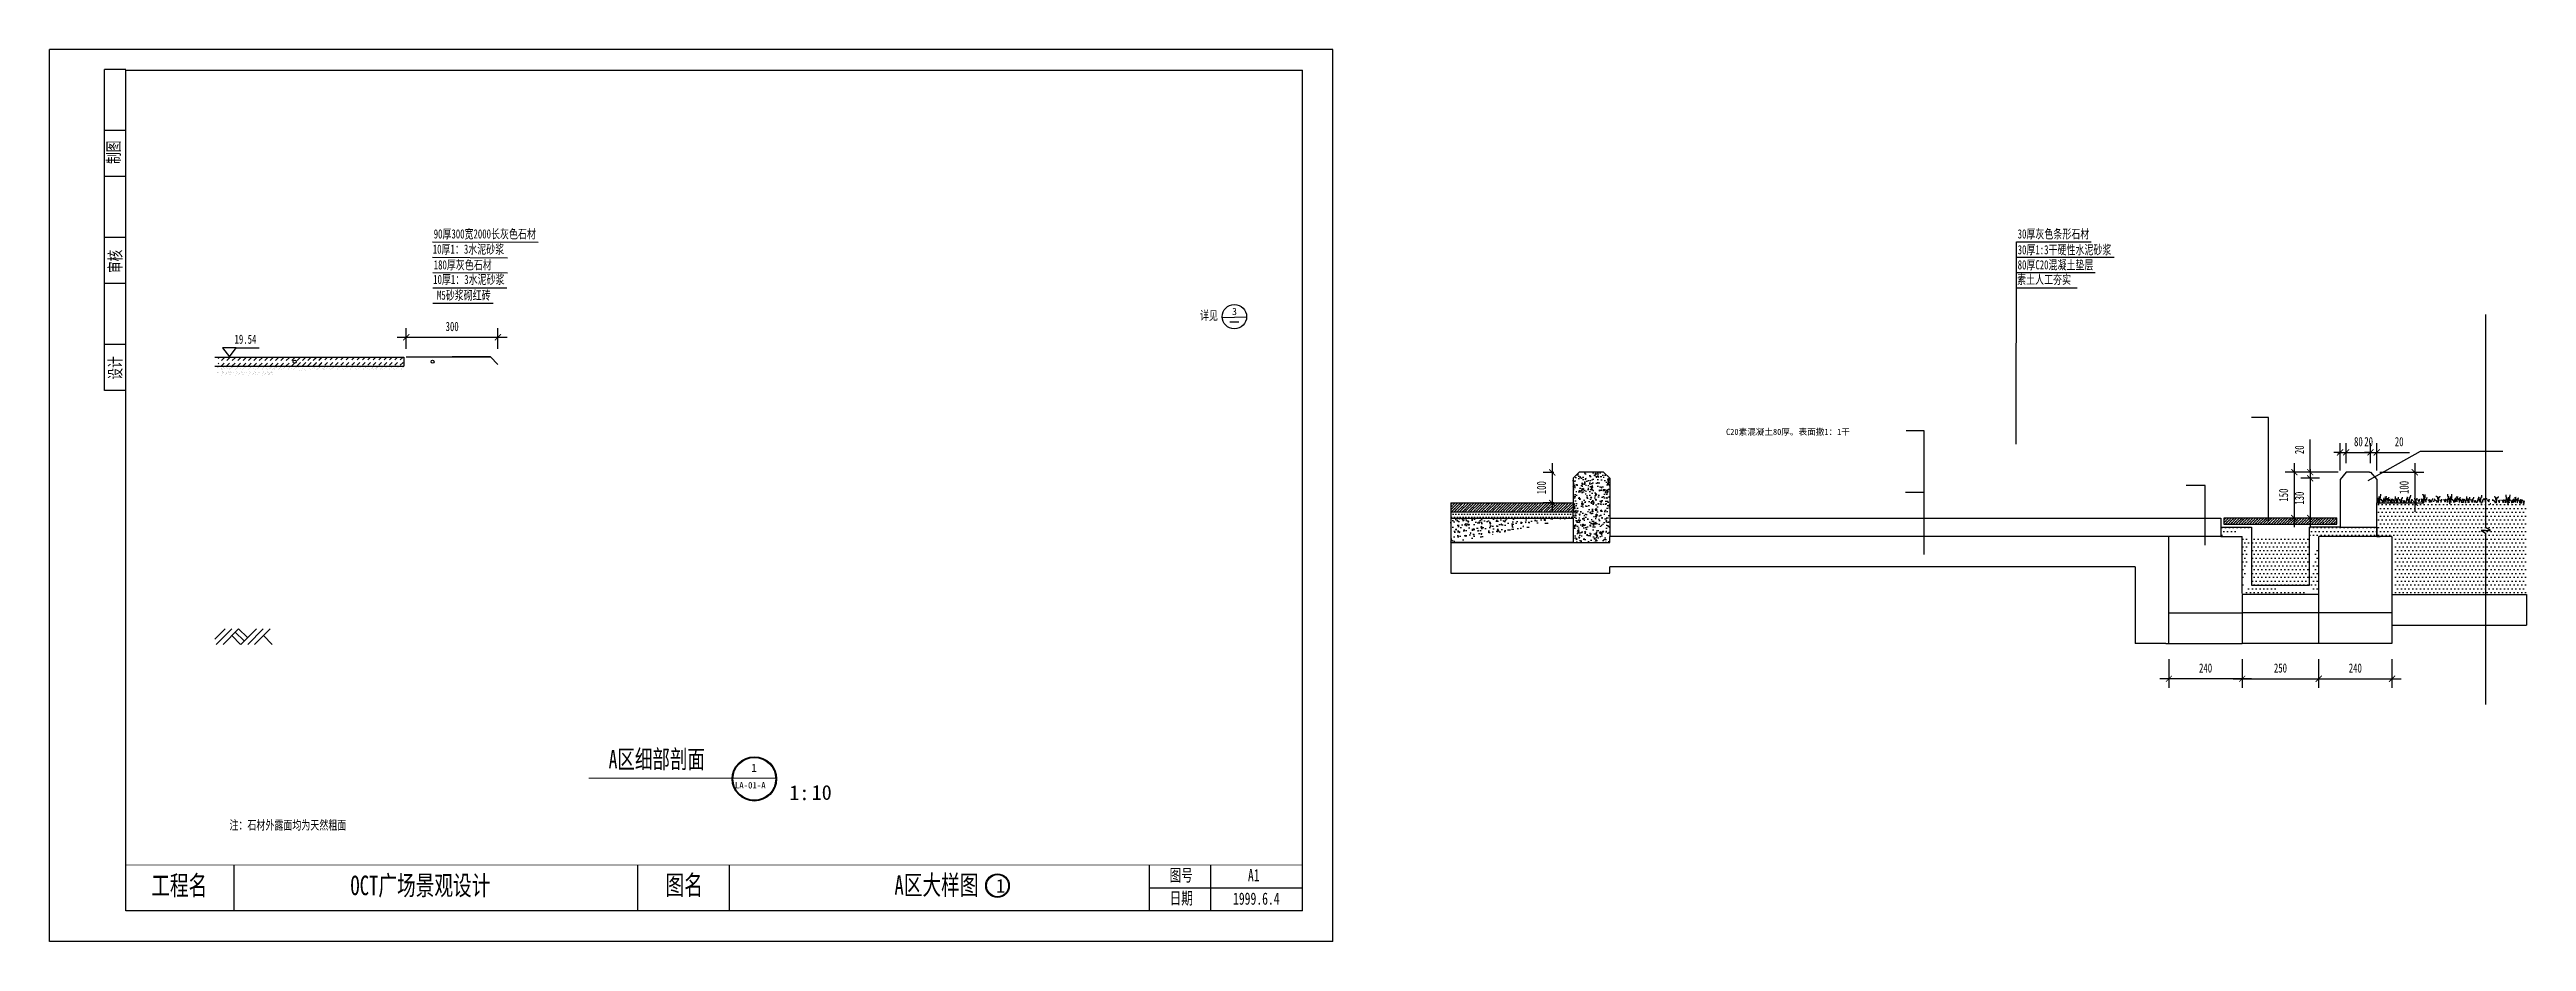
# Model space of a CAD drawing. Extents: x -4584 to 3522, y -1304 to 1614.
import ezdxf

# ---------------------------------------------------------------- set-up
doc = ezdxf.new("R2010")
doc.units = 0
doc.header["$MEASUREMENT"] = 0
doc.layers.get('0').update_dxf_attribs({"linetype": 'CONTINUOUS'})
doc.layers.get('DEFPOINTS').update_dxf_attribs({"linetype": 'CONTINUOUS'})
for name, color, linetype in [('LEVEL', 2, 'CONTINUOUS'), ('STAIR', 140, 'CONTINUOUS'), ('TEXT', 41, 'CONTINUOUS'), ('TK', 1, 'CONTINUOUS'), ('TREE', 3, 'CONTINUOUS')]:
    doc.layers.add(name, color=color, linetype=linetype)
doc.styles.get("Standard").update_dxf_attribs({"font": 'simsun.ttf'})
doc.styles.add('STYLE1', font='simsun.ttf', dxfattribs={"width": 0.7})
doc.styles.add('XREF1$0$STYLE3', font='simsun.ttf', dxfattribs={"width": 0.7})
doc.dimstyles.get("Standard").update_dxf_attribs({"dimtxt": 0.18, "dimasz": 0.18, "dimexe": 0.18, "dimexo": 0.0625, "dimgap": 0.09, "dimtad": 0, "dimtih": 1, "dimtoh": 1, "dimdec": 4, "dimzin": 0, "dimtxsty": 'STANDARD', "dimcen": 0.09, "dimazin": 3, "dimtfac": 1, "dimtdec": 4, "dimtofl": 0, "dimtmove": 0, "dimatfit": 3, "dimtolj": 1, "dimtzin": 0})

msp = doc.modelspace()

# ---------------------------------------------------------------- texts
msp.add_text('C20素混凝土80厚。表面撒1：1干', height=20.113).set_placement((902.6, 353.1))
at = {"color": 41, "linetype": 'BYBLOCK', "char_height": 30, "attachment_point": 5, "style": 'XREF1$0$STYLE3'}
for s, insert in [('19.54', (-3942.4, 666.1)), ('\\A1;300', (-3266.1, 707.7))]:
    msp.add_mtext(s, dxfattribs=dict(at, insert=insert))
at = {"layer": 'TEXT', "linetype": 'CONTINUOUS', "style": 'STYLE1', "width": 0.7}
for s, p in [('制图', (-4354, 1239.5)), ('审核', (-4348.8, 882.5)), ('设计', (-4348.8, 534.1))]:
    msp.add_text(s, height=40, rotation=90, dxfattribs=at).set_placement(p)
for s, height, p in [('10厚1：3水泥砂浆', 30, (-3329.4, 945.9)), ('90厚300宽2000长灰色石材', 30, (-3326.3, 995.8)), ('30厚灰色条形石材', 30, (1857, 995.8)), ('30厚1:3干硬性水泥砂浆', 30, (1857, 943.9)), ('180厚灰色石材', 30, (-3326.3, 894.6)), ('80厚C20混凝土垫层', 30, (1857, 894.6)), ('10厚1：3水泥砂浆', 30, (-3328.1, 846.8)), ('M5砂浆砌红砖', 30, (-3315.6, 795.3)), ('素土人工夯实', 30, (1855.2, 846.8)), ('详见', 30, (-818.8, 729.1)), ('A区细部剖面', 60, (-2753.9, -737.4)), ('注：石材外露面均为天然粗面', 30, (-3994.7, -938))]:
    msp.add_text(s, height=height, dxfattribs=at).set_placement(p)
at = {"layer": 'TEXT', "linetype": 'CONTINUOUS'}
for s, height, p in [('3', 23.3, (-713.7, 745.4)), ('1', 26.4, (-2287.3, -749.2)), ('LA-01-A', 21.15, (-2340.9, -803.5)), ('1:', 48.39, (-2162.9, -841.7)), ('10', 48.39, (-2089.7, -840.7))]:
    msp.add_text(s, height=height, dxfattribs=at).set_placement(p)
at = {"layer": 'TK', "linetype": 'CONTINUOUS', "style": 'STYLE1', "width": 0.7}
for s, height, p in [('工程名', 64, (-4250.8, -1152.6)), ('OCT广场景观设计', 64, (-3599.1, -1152.6)), ('图名', 64, (-2567.7, -1151.4)), ('A区大样图', 64, (-1818.7, -1151.4)), ('图号', 40, (-918.4, -1107.2)), ('日期', 40, (-918.4, -1182.5))]:
    msp.add_text(s, height=height, dxfattribs=at).set_placement(p)
at = {"layer": 'TK', "linetype": 'CONTINUOUS'}
msp.add_text('1', height=44.9, dxfattribs=at).set_placement((-1486.4, -1144.5))
at = {"layer": 'TK', "linetype": 'CONTINUOUS', "width": 0.7}
for s, p in [('A1', (-661.9, -1107.2)), ('1999.6.4', (-710.7, -1183.8))]:
    msp.add_text(s, height=40, dxfattribs=at).set_placement(p)

# ---------------------------------------------------------------- blocks, each defined once
blk = doc.blocks.new('_ARCHTICK')
at = {"color": 0, "linetype": 'BYBLOCK', "const_width": 0.15}
blk.add_lwpolyline([(-0.5, -0.5), (0.5, 0.5)], dxfattribs=at)
blk = doc.blocks.new('*D26')
at = {"color": 40, "linetype": 'BYBLOCK'}
for p, q in [((333.7, 260.4), (333.7, 100.4)), ((339, 230.4), (303.7, 230.4)), ((339, 130.4), (303.7, 130.4))]:
    blk.add_line(p, q, dxfattribs=at)
at = {"layer": 'DEFPOINTS', "color": 0, "linetype": 'BYBLOCK'}
for p in [(369, 230.4), (333.7, 130.4), (369, 130.4)]:
    blk.add_point(p, dxfattribs=at)
at = {"color": 40, "linetype": 'BYBLOCK', "xscale": 20, "yscale": 20, "zscale": 20}
for p, rotation in [((333.7, 230.4), 90), ((333.7, 130.4), 270)]:
    blk.add_blockref('_ARCHTICK', p, dxfattribs=dict(at, rotation=rotation))
at = {"color": 41, "linetype": 'BYBLOCK', "insert": (298.7, 180.4), "char_height": 30, "attachment_point": 5, "rotation": 90, "style": 'XREF1$0$STYLE3'}
blk.add_mtext('\\A1;100', dxfattribs=at)
blk = doc.blocks.new('*D27')
at = {"color": 40, "linetype": 'BYBLOCK'}
for p, q in [((2762.1, 261.2), (2762.1, 51.2)), ((2853.1, 231.2), (2732.1, 231.2)), ((2853.1, 81.2), (2732.1, 81.2))]:
    blk.add_line(p, q, dxfattribs=at)
at = {"layer": 'DEFPOINTS', "color": 0, "linetype": 'BYBLOCK'}
for p in [(2883.1, 231.2), (2762.1, 81.2), (2883.1, 81.2)]:
    blk.add_point(p, dxfattribs=at)
at = {"color": 40, "linetype": 'BYBLOCK', "xscale": 20, "yscale": 20, "zscale": 20}
for p, rotation in [((2762.1, 231.2), 90), ((2762.1, 81.2), 270)]:
    blk.add_blockref('_ARCHTICK', p, dxfattribs=dict(at, rotation=rotation))
at = {"color": 41, "linetype": 'BYBLOCK', "insert": (2727.1, 156.2), "char_height": 30, "attachment_point": 5, "rotation": 90, "style": 'XREF1$0$STYLE3'}
blk.add_mtext('\\A1;150', dxfattribs=at)
blk = doc.blocks.new('*D28')
at = {"color": 40, "linetype": 'BYBLOCK'}
for p, q in [((2844.3, 211.2), (2784.1, 211.2)), ((2814.1, 241.2), (2814.1, 51.2)), ((2844.3, 81.2), (2784.1, 81.2))]:
    blk.add_line(p, q, dxfattribs=at)
at = {"layer": 'DEFPOINTS', "color": 0, "linetype": 'BYBLOCK'}
for p in [(2874.3, 211.2), (2814.1, 81.2), (2874.3, 81.2)]:
    blk.add_point(p, dxfattribs=at)
at = {"color": 40, "linetype": 'BYBLOCK', "xscale": 20, "yscale": 20, "zscale": 20}
for p, rotation in [((2814.1, 211.2), 90), ((2814.1, 81.2), 270)]:
    blk.add_blockref('_ARCHTICK', p, dxfattribs=dict(at, rotation=rotation))
at = {"color": 41, "linetype": 'BYBLOCK', "insert": (2779.1, 146.2), "char_height": 30, "attachment_point": 5, "rotation": 90, "style": 'XREF1$0$STYLE3'}
blk.add_mtext('\\A1;130', dxfattribs=at)
blk = doc.blocks.new('*D29')
at = {"color": 40, "linetype": 'BYBLOCK'}
for p, q in [((2814.2, 231.2), (2814.2, 338.1)), ((2906.1, 231.2), (2784.2, 231.2)), ((2844.3, 211.2), (2784.2, 211.2)), ((2814.2, 211.2), (2814.2, 191.2))]:
    blk.add_line(p, q, dxfattribs=at)
at = {"layer": 'DEFPOINTS', "color": 0, "linetype": 'BYBLOCK'}
for p in [(2814.2, 231.2), (2874.3, 211.2), (2936.1, 231.2)]:
    blk.add_point(p, dxfattribs=at)
at = {"color": 40, "linetype": 'BYBLOCK', "xscale": 20, "yscale": 20, "zscale": 20}
for p, rotation in [((2814.2, 231.2), 270), ((2814.2, 211.2), 90)]:
    blk.add_blockref('_ARCHTICK', p, dxfattribs=dict(at, rotation=rotation))
at = {"color": 41, "linetype": 'BYBLOCK', "insert": (2779.2, 304.6), "char_height": 30, "attachment_point": 5, "rotation": 90, "style": 'XREF1$0$STYLE3'}
blk.add_mtext('\\A1;20', dxfattribs=at)
blk = doc.blocks.new('*D31')
at = {"color": 40, "linetype": 'BYBLOCK'}
for p, q in [((2911.9, 237.1), (2911.9, 326)), ((2932.1, 261.2), (2932.1, 326)), ((2911.9, 296), (2891.9, 296)), ((2932.1, 296), (3038.9, 296))]:
    blk.add_line(p, q, dxfattribs=at)
at = {"layer": 'DEFPOINTS', "color": 0, "linetype": 'BYBLOCK'}
for p in [(2932.1, 296), (2911.9, 207.1), (2932.1, 231.2)]:
    blk.add_point(p, dxfattribs=at)
at = {"color": 40, "linetype": 'BYBLOCK', "xscale": 20, "yscale": 20, "zscale": 20}
blk.add_blockref('_ARCHTICK', (2911.9, 296), dxfattribs=at)
at = {"color": 40, "linetype": 'BYBLOCK', "xscale": 20, "yscale": 20, "zscale": 20, "rotation": 180}
blk.add_blockref('_ARCHTICK', (2932.1, 296), dxfattribs=at)
at = {"color": 41, "linetype": 'BYBLOCK', "insert": (3005.5, 331), "char_height": 30, "attachment_point": 5, "style": 'XREF1$0$STYLE3'}
blk.add_mtext('\\A1;20', dxfattribs=at)
blk = doc.blocks.new('*D32')
at = {"color": 40, "linetype": 'BYBLOCK'}
for p, q in [((2932.1, 261.2), (2932.1, 326)), ((3011.8, 261.2), (3011.8, 326)), ((2902.1, 296), (3041.8, 296))]:
    blk.add_line(p, q, dxfattribs=at)
at = {"layer": 'DEFPOINTS', "color": 0, "linetype": 'BYBLOCK'}
for p in [(3011.8, 296), (2932.1, 231.2), (3011.8, 231.2)]:
    blk.add_point(p, dxfattribs=at)
at = {"color": 40, "linetype": 'BYBLOCK', "xscale": 20, "yscale": 20, "zscale": 20, "rotation": 180}
blk.add_blockref('_ARCHTICK', (2932.1, 296), dxfattribs=at)
at = {"color": 40, "linetype": 'BYBLOCK', "xscale": 20, "yscale": 20, "zscale": 20}
blk.add_blockref('_ARCHTICK', (3011.8, 296), dxfattribs=at)
at = {"color": 41, "linetype": 'BYBLOCK', "insert": (2971.9, 331), "char_height": 30, "attachment_point": 5, "style": 'XREF1$0$STYLE3'}
blk.add_mtext('\\A1;80', dxfattribs=at)
blk = doc.blocks.new('*D33')
at = {"color": 40, "linetype": 'BYBLOCK'}
for p, q in [((3011.8, 261.2), (3011.8, 326)), ((3031.9, 237.1), (3031.9, 326)), ((3011.8, 296), (2991.8, 296)), ((3031.9, 296), (3138.8, 296))]:
    blk.add_line(p, q, dxfattribs=at)
at = {"layer": 'DEFPOINTS', "color": 0, "linetype": 'BYBLOCK'}
for p in [(3031.9, 296), (3011.8, 231.2), (3031.9, 207.1)]:
    blk.add_point(p, dxfattribs=at)
at = {"color": 40, "linetype": 'BYBLOCK', "xscale": 20, "yscale": 20, "zscale": 20}
blk.add_blockref('_ARCHTICK', (3011.8, 296), dxfattribs=at)
at = {"color": 40, "linetype": 'BYBLOCK', "xscale": 20, "yscale": 20, "zscale": 20, "rotation": 180}
blk.add_blockref('_ARCHTICK', (3031.9, 296), dxfattribs=at)
at = {"color": 41, "linetype": 'BYBLOCK', "insert": (3105.4, 331), "char_height": 30, "attachment_point": 5, "style": 'XREF1$0$STYLE3'}
blk.add_mtext('\\A1;20', dxfattribs=at)
blk = doc.blocks.new('*D34')
at = {"color": 40, "linetype": 'BYBLOCK'}
for p, q in [((3156.6, 261.2), (3156.6, 101.2)), ((3041.8, 231.2), (3186.6, 231.2)), ((3037.8, 131.2), (3186.6, 131.2))]:
    blk.add_line(p, q, dxfattribs=at)
at = {"layer": 'DEFPOINTS', "color": 0, "linetype": 'BYBLOCK'}
for p in [(3011.8, 231.2), (3007.8, 131.2), (3156.6, 131.2)]:
    blk.add_point(p, dxfattribs=at)
at = {"color": 40, "linetype": 'BYBLOCK', "xscale": 20, "yscale": 20, "zscale": 20}
for p, rotation in [((3156.6, 231.2), 90), ((3156.6, 131.2), 270)]:
    blk.add_blockref('_ARCHTICK', p, dxfattribs=dict(at, rotation=rotation))
at = {"color": 41, "linetype": 'BYBLOCK', "insert": (3121.6, 181.2), "char_height": 30, "attachment_point": 5, "rotation": 90, "style": 'XREF1$0$STYLE3'}
blk.add_mtext('\\A1;100', dxfattribs=at)
blk = doc.blocks.new('*D37')
at = {"color": 40, "linetype": 'BYBLOCK'}
for p, q in [((2591.9, -380.6), (2591.9, -474.6)), ((2841.9, -380.6), (2841.9, -474.6)), ((2561.9, -444.6), (2871.9, -444.6))]:
    blk.add_line(p, q, dxfattribs=at)
at = {"layer": 'DEFPOINTS', "color": 0, "linetype": 'BYBLOCK'}
for p in [(2591.9, -350.6), (2841.9, -350.6), (2841.9, -444.6)]:
    blk.add_point(p, dxfattribs=at)
at = {"color": 40, "linetype": 'BYBLOCK', "xscale": 20, "yscale": 20, "zscale": 20, "rotation": 180}
blk.add_blockref('_ARCHTICK', (2591.9, -444.6), dxfattribs=at)
at = {"color": 40, "linetype": 'BYBLOCK', "xscale": 20, "yscale": 20, "zscale": 20}
blk.add_blockref('_ARCHTICK', (2841.9, -444.6), dxfattribs=at)
at = {"color": 41, "linetype": 'BYBLOCK', "insert": (2716.9, -409.6), "char_height": 30, "attachment_point": 5, "style": 'XREF1$0$STYLE3'}
blk.add_mtext('\\A1;250', dxfattribs=at)
blk = doc.blocks.new('*D38')
at = {"color": 40, "linetype": 'BYBLOCK'}
for p, q in [((2841.9, -380.6), (2841.9, -474.6)), ((3081.9, -380.6), (3081.9, -474.6)), ((2811.9, -444.6), (3111.9, -444.6))]:
    blk.add_line(p, q, dxfattribs=at)
at = {"layer": 'DEFPOINTS', "color": 0, "linetype": 'BYBLOCK'}
for p in [(2841.9, -350.6), (3081.9, -350.6), (3081.9, -444.6)]:
    blk.add_point(p, dxfattribs=at)
at = {"color": 40, "linetype": 'BYBLOCK', "xscale": 20, "yscale": 20, "zscale": 20, "rotation": 180}
blk.add_blockref('_ARCHTICK', (2841.9, -444.6), dxfattribs=at)
at = {"color": 40, "linetype": 'BYBLOCK', "xscale": 20, "yscale": 20, "zscale": 20}
blk.add_blockref('_ARCHTICK', (3081.9, -444.6), dxfattribs=at)
at = {"color": 41, "linetype": 'BYBLOCK', "insert": (2961.9, -409.6), "char_height": 30, "attachment_point": 5, "style": 'XREF1$0$STYLE3'}
blk.add_mtext('\\A1;240', dxfattribs=at)
blk = doc.blocks.new('*D42')
at = {"color": 40, "linetype": 'BYBLOCK'}
for p, q in [((2351.9, -380.6), (2351.9, -474.6)), ((2591.9, -380.6), (2591.9, -474.6)), ((2621.9, -444.6), (2321.9, -444.6))]:
    blk.add_line(p, q, dxfattribs=at)
at = {"layer": 'DEFPOINTS', "color": 0, "linetype": 'BYBLOCK'}
for p in [(2351.9, -350.6), (2591.9, -350.6), (2351.9, -444.6)]:
    blk.add_point(p, dxfattribs=at)
at = {"color": 40, "linetype": 'BYBLOCK', "xscale": 20, "yscale": 20, "zscale": 20, "rotation": 180}
blk.add_blockref('_ARCHTICK', (2351.9, -444.6), dxfattribs=at)
at = {"color": 40, "linetype": 'BYBLOCK', "xscale": 20, "yscale": 20, "zscale": 20}
blk.add_blockref('_ARCHTICK', (2591.9, -444.6), dxfattribs=at)
at = {"color": 41, "linetype": 'BYBLOCK', "insert": (2471.9, -409.6), "char_height": 30, "attachment_point": 5, "style": 'XREF1$0$STYLE3'}
blk.add_mtext('\\A1;240', dxfattribs=at)

# ---------------------------------------------------------------- dimensions: what is measured, and where the dimension line sits
for base, p1, p2, picture, middle in [((2814.2, 231.2), (2874.3, 211.2), (2936.1, 231.2), '*D29', (2779.2, 304.6)), ((333.7, 130.4), (369, 230.4), (369, 130.4), '*D26', (298.7, 180.4)), ((2762.1, 81.2), (2883.1, 231.2), (2883.1, 81.2), '*D27', (2727.1, 156.2)), ((3156.6, 131.2), (3011.8, 231.2), (3007.8, 131.2), '*D34', (3121.6, 181.2)), ((2814.1, 81.2), (2874.3, 211.2), (2874.3, 81.2), '*D28', (2779.1, 146.2))]:
    dim = msp.add_linear_dim(base=base, p1=p1, p2=p2, angle=90, dimstyle='STANDARD', override={"dimtxt": 30, "dimasz": 20, "dimexe": 30, "dimexo": 30, "dimgap": 20, "dimtad": 1, "dimtih": 0, "dimtoh": 0, "dimdec": 0, "dimtxsty": 'XREF1$0$STYLE3', "dimblk1": 'ARCHTICK', "dimblk2": 'ARCHTICK', "dimsah": 1, "dimcen": 30, "dimdle": 30, "dimclrd": 40, "dimclre": 40, "dimclrt": 41, "dimtdec": 0, "dimtvp": 1.5})
    dim.commit()
    dim.dimension.update_dxf_attribs({"geometry": picture, "text_midpoint": middle})
for base, p1, p2, picture, middle in [((2932.1, 296), (2911.9, 207.1), (2932.1, 231.2), '*D31', (3005.5, 331)), ((3011.8, 296), (2932.1, 231.2), (3011.8, 231.2), '*D32', (2971.9, 331)), ((3031.9, 296), (3011.8, 231.2), (3031.9, 207.1), '*D33', (3105.4, 331)), ((2351.9, -444.6), (2591.9, -350.6), (2351.9, -350.6), '*D42', (2471.9, -409.6)), ((2841.9, -444.6), (2591.9, -350.6), (2841.9, -350.6), '*D37', (2716.9, -409.6)), ((3081.9, -444.6), (2841.9, -350.6), (3081.9, -350.6), '*D38', (2961.9, -409.6))]:
    dim = msp.add_linear_dim(base=base, p1=p1, p2=p2, dimstyle='STANDARD', override={"dimtxt": 30, "dimasz": 20, "dimexe": 30, "dimexo": 30, "dimgap": 20, "dimtad": 1, "dimtih": 0, "dimtoh": 0, "dimdec": 0, "dimtxsty": 'XREF1$0$STYLE3', "dimblk1": 'ARCHTICK', "dimblk2": 'ARCHTICK', "dimsah": 1, "dimcen": 30, "dimdle": 30, "dimclrd": 40, "dimclre": 40, "dimclrt": 41, "dimtdec": 0, "dimtvp": 1.5})
    dim.commit()
    dim.dimension.update_dxf_attribs({"geometry": picture, "text_midpoint": middle})

# ---------------------------------------------------------------- hatches: boundary and pattern name
h = msp.add_hatch()
h.set_pattern_fill('AR-CONC', color=256, scale=10, style=0)
h.paths.add_polyline_path([(501.9, 231.2), (521.9, 211.2), (521.9, 1.2), (401.9, 1.2), (401.9, 211.2), (421.9, 231.2)])
h = msp.add_hatch()
h.set_pattern_fill('ANSI35', color=256, scale=50, style=0)
h.paths.add_polyline_path([(1.9, 131.2), (401.9, 131.2), (401.9, 101.2), (1.9, 101.2)])
h = msp.add_hatch()
h.set_pattern_fill('DOTS', color=256, scale=150, style=0)
h.paths.add_polyline_path([(1.9, 101.2), (1.9, 81.2), (401.9, 81.2), (401.9, 101.2)])
h = msp.add_hatch()
h.set_pattern_fill('AR-CONC', color=256, scale=5, style=0)
edge = h.paths.add_edge_path()
edge.add_line((1.9, 81.2), (401.9, 81.2))
edge.add_line((401.9, 1.2), (13.8, 1.2))
edge.add_line((401.9, 81.2), (401.9, 1.2))
edge.add_line((1.9, 81.2), (1.9, 1.2))
h = msp.add_hatch()
h.set_pattern_fill('ANSI36', color=256, scale=50, style=0)
h.paths.add_polyline_path([(2901.9, 81.2), (2531.9, 81.2), (2531.9, 61.2), (2901.9, 61.2)])
edge = h.paths.add_edge_path(flags=16)
edge.add_line((2901.9, 61.2), (2881.9, 61.2))
h = msp.add_hatch()
h.set_pattern_fill('DOTS', color=256, scale=200, style=0)
h.paths.add_polyline_path([(3031.9, 131.2), (3521.9, 131.2), (3521.9, -168.8), (3091.9, -168.8), (3091.9, 21.2), (3031.9, 21.2)])
h = msp.add_hatch()
h.set_pattern_fill('DOTS', color=256, scale=200, style=0)
edge = h.paths.add_edge_path()
edge.add_line((3031.9, 51.2), (3031.9, 21.2))
edge.add_line((3081.9, 21.2), (3031.9, 21.2))
edge.add_line((2911.9, 51.2), (3031.9, 51.2))
edge.add_line((2911.9, 51.2), (2811.9, 51.2))
edge.add_line((2811.9, -138.8), (2811.9, 51.2))
edge.add_line((2841.9, 21.2), (2841.9, -168.8))
edge.add_line((2621.9, -138.8), (2811.9, -138.8))
edge.add_line((2841.9, -168.8), (2591.9, -168.8))
edge.add_line((2621.9, 51.2), (2621.9, -138.8))
edge.add_line((2591.9, -165.8), (2591.9, 21.2))
edge.add_line((2521.9, 51.2), (2621.9, 51.2))
edge.add_line((2521.9, 21.2), (2591.9, 21.2))
edge.add_line((2521.9, 51.2), (2521.9, 21.2))
at = {"layer": 'STAIR', "linetype": 'CONTINUOUS'}
h = msp.add_hatch(dxfattribs=at)
h.set_pattern_fill('DASH', color=256, scale=100, angle=45, style=0)
h.set_pattern_definition([(45, (-107866814.068, -19144991.529), (2e-15, 17.6776695297), [12.5, -12.5])])
h.paths.add_polyline_path([(-3691.5, 575.6), (-3691.5, 605.6), (-4031.5, 605.6), (-4031.5, 575.6)])
h = msp.add_hatch(dxfattribs=at)
h.set_pattern_fill('DASH', color=256, scale=100, angle=45, style=0)
h.set_pattern_definition([(45, (-107866547.126, -19144989.326), (2e-15, 17.6776695297), [12.5, -12.5])])
h.paths.add_polyline_path([(-3424.6, 577.8), (-3424.6, 607.8), (-3764.6, 607.8), (-3764.6, 577.8)])
at = {"layer": 'STAIR'}
h = msp.add_hatch(dxfattribs=at)
h.set_pattern_fill('AR-CONC', color=256, scale=5, angle=45, style=0)
h.paths.add_polyline_path([(501.9, 231.2), (521.9, 211.2), (521.9, 1.2), (401.9, 1.2), (401.9, 211.2), (421.9, 231.2)])
at = {"layer": 'TEXT', "linetype": 'CONTINUOUS'}
h = msp.add_hatch(color=256, dxfattribs=at)
edge = h.paths.add_edge_path()
edge.add_arc((-2277.2, -772.2), 72.5, 0, 360)
edge = h.paths.add_edge_path(flags=16)
edge.add_arc((-2277.2, -772.2), 70, 0, 360)
at = {"layer": 'TK', "linetype": 'CONTINUOUS'}
h = msp.add_hatch(color=256, dxfattribs=at)
edge = h.paths.add_edge_path(flags=16)
edge.add_arc((-1481.4, -1121.4), 36.2, 0, 360)
edge = h.paths.add_edge_path()
edge.add_arc((-1481.4, -1121.4), 38.6, 0, 360)

# ---------------------------------------------------------------- linework, layer by layer
at = {"color": 40, "linetype": 'BYBLOCK'}
for p, q in [((-744.8, 737.2), (-666.3, 739.7)), ((-3446.1, 672.7), (-3086.1, 672.7)), ((-3416.1, 634.8), (-3416.1, 702.7)), ((-3116.1, 634.8), (-3116.1, 702.7)), ((-3973.3, 638.3), (-3898, 638.3))]:
    msp.add_line(p, q, dxfattribs=at)
for p, q in [((2678.2, 409.9), (2622.3, 409.9)), ((2678.2, 70.7), (2678.2, 409.9)), ((1551.2, 366.7), (1492.2, 366.7)), ((1551.2, -37.8), (1551.2, 366.7)), ((3004.1, 204.4), (3175.7, 299.9)), ((3175.7, 299.9), (3444.3, 299.9)), ((1551.2, 164.4), (1489.6, 164.4)), ((2470.3, 187.3), (2408.8, 187.3)), ((2470.3, -7.7), (2470.3, 187.3)), ((1.9, 131.2), (1.9, 101.2)), ((1.9, 101.2), (1.9, 81.2)), ((1.9, 81.2), (1.9, 1.2)), ((3031.9, 51.2), (3031.9, 81.2)), ((1.9, 1.2), (401.9, 1.2)), ((1.9, 1.2), (1.9, -98.8)), ((2521.9, 21.2), (2397.1, 21.2)), ((2901.9, 61.2), (2881.9, 61.2)), ((2943.8, 37.5), (2943.8, 37.5)), ((2943.8, 37.5), (2943.8, 37.5)), ((3031.9, 51.2), (3031.9, 21.2)), ((3521.9, -168.8), (3521.9, -268.8))]:
    msp.add_line(p, q)
msp.add_lwpolyline([(-3973.3, 638.3), (-4018.1, 638.3), (-3994.6, 608.6)], close=True, dxfattribs=at)
at = {"layer": 'DEFPOINTS', "color": 0, "linetype": 'BYBLOCK'}
for p in [(-3116.1, 672.7), (-3416.1, 624), (-3116.1, 624)]:
    msp.add_point(p, dxfattribs=at)
at = {"layer": 'LEVEL'}
for p, q in [((-721.5, 723.6), (-692, 723.6)), ((-3416.1, 608.4), (-3141.1, 608.4)), ((-3141.1, 608.4), (-3266.1, 608.4)), ((-3116.1, 583.4), (-3141.1, 608.4)), ((401.9, 211.2), (421.9, 231.2)), ((401.9, 211.2), (401.9, 131.2)), ((501.9, 231.2), (421.9, 231.2)), ((501.9, 231.2), (521.9, 211.2)), ((521.9, 211.2), (521.9, 81.2)), ((2932.1, 231.2), (2911.9, 207.1)), ((2911.9, 207.1), (2911.9, 51.2)), ((2936.1, 231.2), (2932.1, 231.2)), ((3007.8, 231.2), (2936.1, 231.2)), ((3007.8, 231.2), (3011.8, 231.2)), ((3011.8, 231.2), (3031.9, 207.1)), ((3031.9, 207.1), (3031.9, 131.2)), ((1.9, 131.2), (401.9, 131.2)), ((1.9, 101.2), (401.9, 101.2)), ((1.9, 81.2), (401.9, 81.2)), ((401.9, 131.2), (401.9, 101.2)), ((401.9, 81.2), (401.9, 101.2)), ((401.9, 81.2), (401.9, 1.2)), ((521.9, 81.2), (2521.9, 81.2)), ((521.9, 81.2), (521.9, 21.2)), ((2521.9, 81.2), (2521.9, 51.2)), ((2531.9, 81.2), (2531.9, 61.2)), ((2901.9, 81.2), (2531.9, 81.2)), ((2901.9, 61.2), (2901.9, 81.2)), ((3031.9, 21.2), (3031.9, 131.2)), ((401.9, 1.2), (13.8, 1.2)), ((401.9, 1.2), (521.9, 1.2)), ((521.9, 1.2), (521.9, 21.2)), ((2341.9, 21.2), (521.9, 21.2)), ((2521.9, 21.2), (2341.9, 21.2)), ((2351.9, -328.8), (2351.9, 21.2)), ((2521.9, 51.2), (2521.9, 21.2)), ((2521.9, 51.2), (2621.9, 51.2)), ((2521.9, 21.2), (2591.9, 21.2)), ((2531.9, 61.2), (2901.9, 61.2)), ((2591.9, -165.8), (2591.9, 21.2)), ((2621.9, 51.2), (2621.9, -138.8)), ((2811.9, -138.8), (2811.9, 51.2)), ((2911.9, 51.2), (2811.9, 51.2)), ((2841.9, 21.2), (2841.9, -168.8)), ((3031.9, 21.2), (2842.6, 21.2)), ((2911.9, 51.2), (3031.9, 51.2)), ((3081.9, 21.2), (3031.9, 21.2)), ((3031.9, 21.2), (3042.9, 21.2)), ((3081.9, 21.2), (3081.9, -328.8)), ((521.9, -98.8), (521.9, -78.8)), ((2241.9, -78.8), (521.9, -78.8)), ((2241.9, -78.8), (2241.9, -328.8)), ((1.9, -98.8), (521.9, -98.8)), ((2621.9, -138.8), (2811.9, -138.8)), ((2351.9, -228.8), (2591.9, -228.8)), ((2841.9, -168.8), (2591.9, -168.8)), ((2591.9, -168.8), (2591.9, -328.8)), ((2841.9, -228.8), (2591.9, -228.8)), ((2841.9, -170.3), (2841.9, -328.8)), ((3031.9, -228.8), (2841.9, -228.8)), ((3031.9, -228.8), (2841.9, -228.8)), ((3031.9, -228.8), (2841.9, -228.8)), ((3031.9, -228.8), (2841.9, -228.8)), ((3081.9, -228.8), (2841.9, -228.8)), ((3081.9, -168.8), (3521.9, -168.8)), ((3081.9, -268.8), (3521.9, -268.8)), ((2341.9, -328.8), (2241.9, -328.8)), ((2341.9, -328.8), (2591.9, -328.8)), ((2841.9, -328.8), (2591.9, -328.8)), ((3081.9, -328.8), (2841.9, -328.8))]:
    msp.add_line(p, q, dxfattribs=at)
at = {"layer": 'LEVEL', "linetype": 'CONTINUOUS'}
for p, q in [((-4042.6, 607.8), (-3424.6, 607.8)), ((-4042.6, 577.8), (-3424.6, 577.8)), ((-3424.6, 607.8), (-3424.6, 577.8))]:
    msp.add_line(p, q, dxfattribs=at)
for centre in [(-3781.4, 592.6), (-3330.1, 592.6)]:
    msp.add_circle(centre, 5, dxfattribs=at)
at = {"layer": 'STAIR', "linetype": 'CONTINUOUS'}
for p, q in [((3388.3, 747.3), (3388.3, 49.5)), ((-4033.1, 575.1), (-4033.1, 575.1)), ((-4032.9, 574.4), (-4032.9, 574.4)), ((-4032.5, 572.8), (-4032.5, 572.8)), ((-4031, 572.5), (-4031, 572.5)), ((-4021.7, 569.6), (-4021.7, 569.6)), ((-4019.4, 571.7), (-4019.4, 571.7)), ((-4015, 574.4), (-4015, 574.4)), ((-4014.5, 572.8), (-4014.5, 572.8)), ((-4010.8, 570.9), (-4010.8, 570.9)), ((-4005.5, 572.5), (-4005.5, 572.5)), ((-4001, 569.6), (-4001, 569.6)), ((-3993.9, 571.7), (-3993.9, 571.7)), ((-3990.1, 570.9), (-3990.1, 570.9)), ((-3989, 572.8), (-3989, 572.8)), ((-3986.9, 575.1), (-3986.9, 575.1)), ((-3984.8, 572.5), (-3984.8, 572.5)), ((-3973.2, 571.7), (-3973.2, 571.7)), ((-3968.8, 574.4), (-3968.8, 574.4)), ((-3968.3, 572.8), (-3968.3, 572.8)), ((-3958.2, 569.6), (-3958.2, 569.6)), ((-3947.3, 570.9), (-3947.3, 570.9)), ((-3944.1, 575.1), (-3944.1, 575.1)), ((-3942.1, 572.5), (-3942.1, 572.5)), ((-3930.5, 571.7), (-3930.5, 571.7)), ((-3926, 574.4), (-3926, 574.4)), ((-3925.6, 572.8), (-3925.6, 572.8)), ((-3914.8, 569.6), (-3914.8, 569.6)), ((-3903.8, 570.9), (-3903.8, 570.9)), ((-3900.7, 575.1), (-3900.7, 575.1)), ((-3898.6, 572.5), (-3898.6, 572.5)), ((-3887, 571.7), (-3887, 571.7)), ((-3882.5, 574.4), (-3882.5, 574.4)), ((-3882.1, 572.8), (-3882.1, 572.8)), ((-3874.1, 569.6), (-3874.1, 569.6)), ((-3863.2, 570.9), (-3863.2, 570.9)), ((-3860.3, 569.6), (-3860.3, 569.6)), ((-3860, 575.1), (-3860, 575.1)), ((-3857.9, 572.5), (-3857.9, 572.5)), ((-3849.4, 570.9), (-3849.4, 570.9)), ((-3846.3, 571.7), (-3846.3, 571.7)), ((-3846.2, 575.1), (-3846.2, 575.1)), ((-3844.1, 572.5), (-3844.1, 572.5)), ((-3841.9, 574.4), (-3841.9, 574.4)), ((-3841.4, 572.8), (-3841.4, 572.8)), ((-3832.5, 571.7), (-3832.5, 571.7)), ((-3830, 569.6), (-3830, 569.6)), ((-3828.1, 574.4), (-3828.1, 574.4)), ((-3827.6, 572.8), (-3827.6, 572.8)), ((-3819, 570.9), (-3819, 570.9)), ((-3815.8, 575.1), (-3815.8, 575.1)), ((-3813.8, 572.5), (-3813.8, 572.5)), ((-3802.2, 571.7), (-3802.2, 571.7)), ((-3797.7, 574.4), (-3797.7, 574.4)), ((-3797.3, 572.8), (-3797.3, 572.8)), ((-3791.3, 569.6), (-3791.3, 569.6)), ((-3780.4, 570.9), (-3780.4, 570.9)), ((-3777.2, 575.1), (-3777.2, 575.1)), ((-3775.1, 572.5), (-3775.1, 572.5)), ((-3769.3, 574.7), (-3769.3, 574.7)), ((-3754.5, 571), (-3754.5, 571)), ((-3733.1, 569.6), (-3733.1, 569.6)), ((-3722.2, 570.9), (-3722.2, 570.9)), ((-3719, 575.1), (-3719, 575.1)), ((-3716.9, 572.5), (-3716.9, 572.5)), ((-3715.2, 569.6), (-3715.2, 569.6)), ((-3705.3, 571.7), (-3705.3, 571.7)), ((-3704.2, 570.9), (-3704.2, 570.9)), ((-3701.1, 575.1), (-3701.1, 575.1)), ((-3700.9, 574.4), (-3700.9, 574.4)), ((-3700.5, 572.8), (-3700.5, 572.8)), ((-3699, 572.5), (-3699, 572.5)), ((-3689.7, 569.6), (-3689.7, 569.6)), ((-3687.4, 571.7), (-3687.4, 571.7)), ((-3682.9, 574.4), (-3682.9, 574.4)), ((-3682.5, 572.8), (-3682.5, 572.8)), ((-3678.7, 570.9), (-3678.7, 570.9)), ((-3673.5, 572.5), (-3673.5, 572.5)), ((-3669, 569.6), (-3669, 569.6)), ((-3661.9, 571.7), (-3661.9, 571.7)), ((-3658, 570.9), (-3658, 570.9)), ((-3657, 572.8), (-3657, 572.8)), ((-3654.8, 575.1), (-3654.8, 575.1)), ((-3652.8, 572.5), (-3652.8, 572.5)), ((-3641.2, 571.7), (-3641.2, 571.7)), ((-3636.7, 574.4), (-3636.7, 574.4)), ((-3636.3, 572.8), (-3636.3, 572.8)), ((-3626.2, 569.6), (-3626.2, 569.6)), ((-3615.3, 570.9), (-3615.3, 570.9)), ((-3612.1, 575.1), (-3612.1, 575.1)), ((-3610, 572.5), (-3610, 572.5)), ((-3598.4, 571.7), (-3598.4, 571.7)), ((-3594, 574.4), (-3594, 574.4)), ((-3593.6, 572.8), (-3593.6, 572.8)), ((-3582.8, 569.6), (-3582.8, 569.6)), ((-3571.8, 570.9), (-3571.8, 570.9)), ((-3568.6, 575.1), (-3568.6, 575.1)), ((-3566.6, 572.5), (-3566.6, 572.5)), ((-3555, 571.7), (-3555, 571.7)), ((-3550.5, 574.4), (-3550.5, 574.4)), ((-3550.1, 572.8), (-3550.1, 572.8)), ((-3542.1, 569.6), (-3542.1, 569.6)), ((-3531.1, 570.9), (-3531.1, 570.9)), ((-3528.3, 569.6), (-3528.3, 569.6)), ((-3527.9, 575.1), (-3527.9, 575.1)), ((-3525.9, 572.5), (-3525.9, 572.5)), ((-3517.3, 570.9), (-3517.3, 570.9)), ((-3514.3, 571.7), (-3514.3, 571.7)), ((-3514.1, 575.1), (-3514.1, 575.1)), ((-3512.1, 572.5), (-3512.1, 572.5)), ((-3509.8, 574.4), (-3509.8, 574.4)), ((-3509.4, 572.8), (-3509.4, 572.8)), ((-3500.5, 571.7), (-3500.5, 571.7)), ((-3497.9, 569.6), (-3497.9, 569.6)), ((-3496, 574.4), (-3496, 574.4)), ((-3495.6, 572.8), (-3495.6, 572.8)), ((-3487, 570.9), (-3487, 570.9)), ((-3483.8, 575.1), (-3483.8, 575.1)), ((-3481.7, 572.5), (-3481.7, 572.5)), ((-3470.1, 571.7), (-3470.1, 571.7)), ((-3465.7, 574.4), (-3465.7, 574.4)), ((-3465.3, 572.8), (-3465.3, 572.8)), ((-3459.3, 569.6), (-3459.3, 569.6)), ((-3448.4, 570.9), (-3448.4, 570.9)), ((-3445.2, 575.1), (-3445.2, 575.1)), ((-3443.1, 572.5), (-3443.1, 572.5)), ((-3431.5, 571.7), (-3431.5, 571.7)), ((-3427.1, 574.4), (-3427.1, 574.4)), ((-3426.6, 572.8), (-3426.6, 572.8)), ((-4033.6, 558.5), (-4033.6, 558.5)), ((-4033.1, 556.4), (-4033.1, 556.4)), ((-4029.1, 557.9), (-4029.1, 557.9)), ((-4020.6, 549.1), (-4020.6, 549.1)), ((-4020.1, 565.9), (-4020.1, 565.9)), ((-4019.1, 560), (-4019.1, 560)), ((-4019, 554.6), (-4019, 554.6)), ((-4017.9, 557.3), (-4017.9, 557.3)), ((-4017, 559.4), (-4017, 559.4)), ((-4016.9, 566.6), (-4016.9, 566.6)), ((-4015.7, 558.5), (-4015.7, 558.5)), ((-4015.4, 557.4), (-4015.4, 557.4)), ((-4006.6, 549.4), (-4006.6, 549.4)), ((-4003.6, 557.9), (-4003.6, 557.9)), ((-4003.4, 553.5), (-4003.4, 553.5)), ((-4003.2, 552.8), (-4003.2, 552.8)), ((-3998.4, 560), (-3998.4, 560)), ((-3997.2, 557.3), (-3997.2, 557.3)), ((-3996.2, 566.6), (-3996.2, 566.6)), ((-3995.2, 549.6), (-3995.2, 549.6)), ((-3994.7, 557.4), (-3994.7, 557.4)), ((-3991.4, 559.4), (-3991.4, 559.4)), ((-3990.3, 550.7), (-3990.3, 550.7)), ((-3990.1, 558.5), (-3990.1, 558.5)), ((-3986.9, 556.4), (-3986.9, 556.4)), ((-3982.9, 557.9), (-3982.9, 557.9)), ((-3974.4, 549.1), (-3974.4, 549.1)), ((-3973.8, 565.9), (-3973.8, 565.9)), ((-3972.7, 554.6), (-3972.7, 554.6)), ((-3970.7, 559.4), (-3970.7, 559.4)), ((-3969.4, 558.5), (-3969.4, 558.5)), ((-3963.8, 549.4), (-3963.8, 549.4)), ((-3960.6, 553.5), (-3960.6, 553.5)), ((-3960.5, 552.8), (-3960.5, 552.8)), ((-3955.6, 560), (-3955.6, 560)), ((-3954.5, 557.3), (-3954.5, 557.3)), ((-3953.4, 566.6), (-3953.4, 566.6)), ((-3952.4, 549.6), (-3952.4, 549.6)), ((-3952, 557.4), (-3952, 557.4)), ((-3947.6, 550.7), (-3947.6, 550.7)), ((-3944.2, 556.4), (-3944.2, 556.4)), ((-3940.2, 557.9), (-3940.2, 557.9)), ((-3931.7, 549.1), (-3931.7, 549.1)), ((-3931.1, 565.9), (-3931.1, 565.9)), ((-3930, 554.6), (-3930, 554.6)), ((-3928, 559.4), (-3928, 559.4)), ((-3926.7, 558.5), (-3926.7, 558.5)), ((-3920.4, 549.4), (-3920.4, 549.4)), ((-3917.2, 553.5), (-3917.2, 553.5)), ((-3917, 552.8), (-3917, 552.8)), ((-3912.2, 560), (-3912.2, 560)), ((-3911, 557.3), (-3911, 557.3)), ((-3909.9, 566.6), (-3909.9, 566.6)), ((-3909, 549.6), (-3909, 549.6)), ((-3908.5, 557.4), (-3908.5, 557.4)), ((-3904.1, 550.7), (-3904.1, 550.7)), ((-3900.7, 556.4), (-3900.7, 556.4)), ((-3896.7, 557.9), (-3896.7, 557.9)), ((-3888.2, 549.1), (-3888.2, 549.1)), ((-3887.6, 565.9), (-3887.6, 565.9)), ((-3886.5, 554.6), (-3886.5, 554.6)), ((-3884.5, 559.4), (-3884.5, 559.4)), ((-3883.2, 558.5), (-3883.2, 558.5)), ((-3879.7, 549.4), (-3879.7, 549.4)), ((-3876.5, 553.5), (-3876.5, 553.5)), ((-3876.3, 552.8), (-3876.3, 552.8)), ((-3871.5, 560), (-3871.5, 560)), ((-3870.3, 557.3), (-3870.3, 557.3)), ((-3869.3, 566.6), (-3869.3, 566.6)), ((-3868.3, 549.6), (-3868.3, 549.6)), ((-3867.8, 557.4), (-3867.8, 557.4)), ((-3865.9, 549.4), (-3865.9, 549.4)), ((-3863.4, 550.7), (-3863.4, 550.7)), ((-3862.7, 553.5), (-3862.7, 553.5)), ((-3862.5, 552.8), (-3862.5, 552.8)), ((-3860, 556.4), (-3860, 556.4)), ((-3857.7, 560), (-3857.7, 560)), ((-3856.5, 557.3), (-3856.5, 557.3)), ((-3856, 557.9), (-3856, 557.9)), ((-3855.5, 566.6), (-3855.5, 566.6)), ((-3854.5, 549.6), (-3854.5, 549.6)), ((-3854, 557.4), (-3854, 557.4)), ((-3846.9, 565.9), (-3846.9, 565.9)), ((-3833.1, 565.9), (-3833.1, 565.9)), ((-3825.1, 566.6), (-3825.1, 566.6)), ((-3802.8, 565.9), (-3802.8, 565.9)), ((-3786.5, 566.6), (-3786.5, 566.6)), ((-3765.5, 564), (-3765.5, 564)), ((-3759.5, 564.5), (-3759.5, 564.5)), ((-3749.4, 565.9), (-3749.4, 565.9)), ((-3745.9, 562.7), (-3745.9, 562.7)), ((-3728.3, 566.6), (-3728.3, 566.6)), ((-3710.3, 566.6), (-3710.3, 566.6)), ((-3706, 565.9), (-3706, 565.9)), ((-3688, 565.9), (-3688, 565.9)), ((-3684.8, 566.6), (-3684.8, 566.6)), ((-3664.1, 566.6), (-3664.1, 566.6)), ((-3641.8, 565.9), (-3641.8, 565.9)), ((-3621.4, 566.6), (-3621.4, 566.6)), ((-3599.1, 565.9), (-3599.1, 565.9)), ((-3577.9, 566.6), (-3577.9, 566.6)), ((-3555.6, 565.9), (-3555.6, 565.9)), ((-3537.2, 566.6), (-3537.2, 566.6)), ((-3523.4, 566.6), (-3523.4, 566.6)), ((-3514.9, 565.9), (-3514.9, 565.9)), ((-3501.1, 565.9), (-3501.1, 565.9)), ((-3493.1, 566.6), (-3493.1, 566.6)), ((-3470.8, 565.9), (-3470.8, 565.9)), ((-3454.5, 566.6), (-3454.5, 566.6)), ((-3432.1, 565.9), (-3432.1, 565.9)), ((3388.3, 40.1), (3374, 40.1)), ((3374, 40.1), (3388.3, 32)), ((3404.6, 40.1), (3387.5, 50)), ((3388.3, 40.1), (3404.6, 40.1)), ((3388.3, 32), (3388.3, -528.9))]:
    msp.add_line(p, q, dxfattribs=at)
at = {"layer": 'STAIR'}
for p, q in [((-4042.6, -314.8), (-4008.6, -281.3)), ((-4037.8, -332.3), (-3986.7, -281.3)), ((-3964.7, -281.3), (-4015.7, -332.3)), ((-3986.8, -303.4), (-3958.2, -332)), ((-3975.7, -292.4), (-3947.1, -321)), ((-3936.1, -309.9), (-3964.7, -281.3)), ((-3957.9, -332.3), (-3906, -281.3)), ((-3935.2, -332.3), (-3884.2, -281.3)), ((-3862.1, -281.3), (-3913.1, -332.3)), ((-3883.4, -303.4), (-3854.8, -332))]:
    msp.add_line(p, q, dxfattribs=at)
at = {"layer": 'TEXT', "linetype": 'CONTINUOUS'}
for p, q in [((-3330, 984.3), (-2984.8, 984.1)), ((1852.5, 323.4), (1853.4, 984.3)), ((1853.4, 984.3), (2097.9, 984.3)), ((-3330, 934.3), (-3085.4, 932.6)), ((1853.3, 934.3), (2172.8, 934.3)), ((-3329.8, 884.3), (-3085.4, 883.6)), ((-3329.8, 834.3), (-3086.6, 834.7)), ((1853.6, 884.3), (2110.7, 884.3)), ((1853.6, 834.3), (2051.3, 834.3)), ((-3329.8, 784.3), (-3132.1, 784.3))]:
    msp.add_line(p, q, dxfattribs=at)
at = {"layer": 'TEXT', "linetype": 'CONTINUOUS', "const_width": 2.5}
msp.add_lwpolyline([(-2819.1, -769.9), (-2207.2, -769.9)], dxfattribs=at)
at = {"layer": 'TEXT', "linetype": 'CONTINUOUS'}
for centre, radius in [((-706.3, 739.9), 40), ((-2277.2, -772.2), 72.5), ((-2277.2, -772.2), 70)]:
    msp.add_circle(centre, radius, dxfattribs=at)
at = {"layer": 'TK', "linetype": 'CONTINUOUS'}
for p, q in [((-4583.6, -1304), (-4583.6, 1613.8)), ((-383.6, 1613.8), (-4583.6, 1613.8)), ((-4403.6, 498.7), (-4403.6, 1548.7)), ((-4333.7, 1548.7), (-4403.6, 1548.7)), ((-4333.6, -1204), (-4333.6, 1546)), ((-4333.6, 1546), (-483.6, 1546)), ((-483.6, -1204), (-483.6, 1546)), ((-383.6, -1304), (-383.6, 1613.8)), ((-4333.7, 1348.7), (-4403.6, 1348.7)), ((-4333.7, 1198.7), (-4403.6, 1198.7)), ((-4333.7, 998.7), (-4403.6, 998.7)), ((-4333.7, 848.7), (-4403.6, 848.7)), ((-4333.7, 648.7), (-4403.6, 648.7)), ((-4333.7, 498.7), (-4403.6, 498.7)), ((-3980.6, -1054), (-3980.6, -1204)), ((-2658.6, -1204), (-2658.6, -1054)), ((-2358.6, -1204), (-2358.6, -1054)), ((-983.6, -1204), (-983.6, -1054)), ((-983.6, -1129), (-483.6, -1129)), ((-783.6, -1204), (-783.6, -1054)), ((-483.6, -1204), (-4333.6, -1204)), ((-383.6, -1304), (-4583.6, -1304))]:
    msp.add_line(p, q, dxfattribs=at)
at = {"layer": 'TK', "linetype": 'CONTINUOUS', "const_width": 2.5}
for points in [[(-4333.6, 1546), (-4333.6, -1204), (-483.6, -1204), (-483.6, 1546), (-4333.6, 1546)], [(-4333.6, -1054), (-483.6, -1054)]]:
    msp.add_lwpolyline(points, dxfattribs=at)
at = {"layer": 'TK', "linetype": 'CONTINUOUS'}
for radius in [38.6, 36.2]:
    msp.add_circle((-1481.4, -1121.4), radius, dxfattribs=at)
at = {"layer": 'TREE', "linetype": 'CONTINUOUS'}
for p, q in [((3033, 148.2), (3032.2, 148.2)), ((3032.2, 147.4), (3033.8, 147.4)), ((3033.8, 147.4), (3033.8, 140.7)), ((3033.8, 140.7), (3035.5, 140.7)), ((3035.5, 140.7), (3035.5, 135.7)), ((3035.5, 135.7), (3037.2, 135.7)), ((3037.2, 135.7), (3037.2, 129.1)), ((3037.2, 129.1), (3038.8, 129.1)), ((3038, 145.7), (3038, 138.2)), ((3038.8, 145.7), (3038, 145.7)), ((3038, 138.2), (3038.8, 138.2)), ((3038, 127.4), (3038, 129.9)), ((3038.8, 128.3), (3038, 128.3)), ((3038, 128.3), (3038, 127.4)), ((3038.8, 151.5), (3038.8, 145.7)), ((3038.8, 138.2), (3038.8, 137.4)), ((3038.8, 129.1), (3038.8, 128.3)), ((3041.3, 139.1), (3040.5, 139.1)), ((3040.5, 139.1), (3040.5, 134.9)), ((3040.5, 134.9), (3041.3, 134.9)), ((3042.1, 140.7), (3041.3, 140.7)), ((3041.3, 140.7), (3041.3, 139.1)), ((3041.3, 134.9), (3041.3, 132.4)), ((3042.1, 147.4), (3042.1, 140.7)), ((3043, 147.4), (3042.1, 147.4)), ((3043.8, 154), (3043, 154)), ((3043, 154), (3043, 147.4)), ((3043.8, 159), (3043.8, 154)), ((3045.5, 142.4), (3046.3, 142.4)), ((3046.3, 142.4), (3046.3, 139.9)), ((3046.3, 139.9), (3048.8, 139.9)), ((3047.9, 128.9), (3047.9, 128.9)), ((3048.8, 139.9), (3048.8, 138.2)), ((3048.8, 138.2), (3049.6, 138.2)), ((3049.6, 138.2), (3049.6, 131.6)), ((3053, 134.1), (3052.1, 134.1)), ((3052.1, 134.1), (3052.1, 132.4)), ((3053.8, 141.6), (3053, 141.6)), ((3053, 141.6), (3053, 134.1)), ((3053.8, 142.4), (3053.8, 141.6)), ((3054.6, 142.4), (3053.8, 142.4)), ((3055.5, 144), (3054.6, 144)), ((3054.6, 144), (3054.6, 142.4)), ((3056.3, 145.7), (3055.5, 145.7)), ((3055.5, 145.7), (3055.5, 144)), ((3057.1, 137.4), (3056.3, 137.4)), ((3056.3, 137.4), (3056.3, 134.9)), ((3056.3, 134.9), (3057.1, 134.9)), ((3058, 141.6), (3057.1, 141.6)), ((3057.1, 141.6), (3057.1, 137.4)), ((3058, 144), (3058, 141.6)), ((3058.8, 150.7), (3060.5, 150.7)), ((3060.5, 150.7), (3060.5, 149)), ((3060.5, 149), (3061.3, 149)), ((3061.3, 149), (3061.3, 146.5)), ((3061.3, 146.5), (3062.1, 146.5)), ((3061.3, 142.4), (3061.3, 134.1)), ((3062.1, 142.4), (3061.3, 142.4)), ((3061.3, 135.7), (3061.3, 138.2)), ((3061.3, 138.2), (3062.1, 138.2)), ((3062.1, 146.5), (3062.1, 144.9)), ((3062.1, 138.2), (3062.1, 145.7)), ((3062.1, 145.7), (3062.9, 145.7)), ((3062.1, 144.9), (3062.9, 144.9)), ((3062.9, 144), (3062.1, 144)), ((3062.1, 144), (3062.1, 142.4)), ((3062.9, 145.7), (3062.9, 149)), ((3062.9, 149), (3063.8, 149)), ((3062.9, 144.9), (3062.9, 144)), ((3063.8, 149), (3063.8, 151.5)), ((3063.8, 151.5), (3064.6, 151.5)), ((3064.6, 145.7), (3064.6, 144)), ((3064.6, 144), (3066.3, 144)), ((3066.3, 144), (3066.3, 140.7)), ((3066.3, 140.7), (3067.1, 140.7)), ((3067.1, 140.7), (3067.1, 139.9)), ((3067.1, 139.9), (3067.9, 139.9)), ((3067.9, 139.9), (3067.9, 132.4)), ((3069.6, 145.7), (3069.6, 136.6)), ((3070.4, 145.7), (3069.6, 145.7)), ((3071.3, 147.4), (3070.4, 147.4)), ((3070.4, 147.4), (3070.4, 145.7)), ((3072.1, 148.2), (3071.3, 148.2)), ((3071.3, 148.2), (3071.3, 147.4)), ((3072.1, 142.4), (3072.9, 142.4)), ((3072.9, 142.4), (3072.9, 139.9)), ((3072.9, 139.9), (3075.4, 139.9)), ((3075.4, 139.9), (3075.4, 133.2)), ((3077.9, 144), (3077.9, 143.2)), ((3077.9, 143.2), (3078.8, 143.2)), ((3078.4, 126.9), (3078.4, 126.9)), ((3078.8, 143.2), (3078.8, 141.6)), ((3078.8, 141.6), (3079.6, 141.6)), ((3079.6, 141.6), (3079.6, 138.2)), ((3079.6, 138.2), (3080.4, 138.2)), ((3080.4, 133.2), (3079.6, 133.2)), ((3079.6, 133.2), (3079.6, 131.6)), ((3080.4, 138.2), (3080.4, 133.2)), ((3082.1, 131.6), (3082.1, 142.4)), ((3082.1, 142.4), (3082.9, 142.4)), ((3082.1, 133.2), (3082.1, 131.6)), ((3082.9, 142.4), (3082.9, 143.2)), ((3082.9, 142.4), (3084.6, 142.4)), ((3084.6, 142.4), (3084.6, 140.7)), ((3084.6, 140.7), (3086.2, 140.7)), ((3086.2, 140.7), (3086.2, 138.2)), ((3086.2, 138.2), (3087.9, 138.2)), ((3087.9, 138.2), (3087.9, 133.2)), ((3089.6, 130.8), (3088.7, 130.8)), ((3088.7, 130.8), (3088.7, 129.9)), ((3090.4, 137.4), (3089.6, 137.4)), ((3089.6, 137.4), (3089.6, 130.8)), ((3091.2, 139.1), (3090.4, 139.1)), ((3090.4, 139.1), (3090.4, 137.4)), ((3091.2, 144), (3091.2, 139.1)), ((3092.1, 144), (3091.2, 144)), ((3092.1, 151.5), (3092.1, 144)), ((3093.7, 140.7), (3094.6, 140.7)), ((3094.6, 140.7), (3094.6, 139.9)), ((3094.6, 139.9), (3095.4, 139.9)), ((3095.4, 139.9), (3095.4, 137.4)), ((3095.4, 137.4), (3096.2, 137.4)), ((3096.2, 137.4), (3096.2, 135.7)), ((3096.2, 135.7), (3097.1, 135.7)), ((3097.1, 144.9), (3097.1, 136.6)), ((3097.1, 136.6), (3097.9, 136.6)), ((3097.1, 135.7), (3097.1, 131.6)), ((3097.9, 136.6), (3097.9, 130.8)), ((3100.4, 134.9), (3099.6, 134.9)), ((3099.6, 134.9), (3099.6, 130.8)), ((3101.2, 141.6), (3100.4, 141.6)), ((3100.4, 141.6), (3100.4, 134.9)), ((3101.2, 143.2), (3101.2, 141.6)), ((3102.1, 143.2), (3101.2, 143.2)), ((3102.1, 149), (3102.1, 143.2)), ((3106.2, 143.2), (3106.2, 140.7)), ((3106.2, 140.7), (3107, 140.7)), ((3107, 140.7), (3107, 139.1)), ((3107, 139.1), (3108.7, 139.1)), ((3108.7, 139.1), (3108.7, 134.9)), ((3108.7, 134.9), (3109.5, 134.9)), ((3109.5, 134.9), (3109.5, 132.4)), ((3112, 142.4), (3112, 132.4)), ((3112.9, 142.4), (3112, 142.4)), ((3113.7, 143.2), (3112.9, 143.2)), ((3112.9, 143.2), (3112.9, 142.4)), ((3114.5, 144.9), (3113.7, 144.9)), ((3113.7, 144.9), (3113.7, 143.2)), ((3115.4, 146.5), (3114.5, 146.5)), ((3114.5, 146.5), (3114.5, 144.9)), ((3115.4, 149.9), (3115.4, 146.5)), ((3116.2, 139.1), (3117, 139.1)), ((3117, 139.1), (3117, 138.2)), ((3117, 138.2), (3117.9, 138.2)), ((3117.9, 138.2), (3117.9, 137.4)), ((3117.9, 137.4), (3118.7, 137.4)), ((3118.7, 137.4), (3118.7, 131.6)), ((3120.4, 139.1), (3122, 139.1)), ((3122, 139.1), (3122, 135.7)), ((3122, 135.7), (3122.9, 135.7)), ((3122.9, 135.7), (3122.9, 134.1)), ((3122.9, 134.1), (3123.7, 134.1)), ((3123.7, 134.1), (3123.7, 130.8)), ((3127.8, 134.9), (3127, 134.9)), ((3127, 134.9), (3127, 131.6)), ((3128.7, 138.2), (3127.8, 138.2)), ((3127.8, 138.2), (3127.8, 134.9)), ((3129.5, 139.9), (3128.7, 139.9)), ((3128.7, 139.9), (3128.7, 138.2)), ((3129.1, 127.1), (3129.1, 127.1)), ((3129.5, 144), (3129.5, 139.9)), ((3130.3, 144), (3129.5, 144)), ((3130.3, 149.9), (3131.2, 149.9)), ((3131.2, 149.9), (3131.2, 149)), ((3131.2, 149), (3132.8, 149)), ((3132.4, 128.8), (3132.4, 128.8)), ((3132.8, 149), (3132.8, 142.4)), ((3132.8, 142.4), (3133.7, 142.4)), ((3133.7, 142.4), (3133.7, 137.4)), ((3133.7, 137.4), (3135.3, 137.4)), ((3135.3, 137.4), (3135.3, 135.7)), ((3135.3, 135.7), (3137, 135.7)), ((3137.8, 139.9), (3137, 139.9)), ((3137, 139.9), (3137, 137.4)), ((3137, 137.4), (3137.8, 137.4)), ((3137, 135.7), (3137, 132.4)), ((3137.8, 142.4), (3137.8, 139.9)), ((3138.7, 142.4), (3137.8, 142.4)), ((3137.8, 137.4), (3137.8, 135.7)), ((3139.5, 145.7), (3138.7, 145.7)), ((3138.7, 145.7), (3138.7, 142.4)), ((3141.2, 148.2), (3139.5, 148.2)), ((3139.5, 148.2), (3139.5, 145.7)), ((3141.2, 129.9), (3140.3, 129.9)), ((3140.3, 129.9), (3140.3, 129.1)), ((3142, 153.2), (3141.2, 153.2)), ((3141.2, 153.2), (3141.2, 148.2)), ((3142, 131.6), (3141.2, 131.6)), ((3141.2, 131.6), (3141.2, 129.9)), ((3142, 155.7), (3142, 153.2)), ((3142.8, 132.4), (3142, 132.4)), ((3142, 132.4), (3142, 131.6)), ((3144.5, 133.2), (3142.8, 133.2)), ((3142.8, 133.2), (3142.8, 132.4)), ((3146.2, 139.9), (3144.5, 139.9)), ((3144.5, 139.9), (3144.5, 133.2)), ((3149.5, 140.7), (3146.2, 140.7)), ((3146.2, 140.7), (3146.2, 139.9)), ((3154, 144.9), (3155.7, 144.9)), ((3155.7, 144.9), (3155.7, 143.2)), ((3155.7, 143.2), (3156.5, 143.2)), ((3156.5, 143.2), (3156.5, 142.4)), ((3156.5, 142.4), (3157.3, 142.4)), ((3157.3, 142.4), (3157.3, 141.6)), ((3157.3, 141.6), (3158.2, 141.6)), ((3158.2, 141.6), (3158.2, 139.9)), ((3158.2, 139.9), (3159, 139.9)), ((3159, 139.9), (3159, 133.2)), ((3161.5, 133.2), (3161.5, 141.6)), ((3161.5, 141.6), (3162.3, 141.6)), ((3162.3, 141.6), (3162.3, 143.2)), ((3162.3, 143.2), (3163.1, 143.2)), ((3163.1, 143.2), (3163.1, 144)), ((3163.1, 144), (3164, 144)), ((3164, 144), (3164, 144.9)), ((3164, 144.9), (3164.8, 144.9)), ((3164.8, 144.9), (3164.8, 145.7)), ((3165.6, 140.7), (3167.3, 140.7)), ((3167.3, 140.7), (3167.3, 139.9)), ((3167.3, 139.9), (3168.1, 139.9)), ((3168.1, 139.9), (3168.1, 137.4)), ((3168.1, 137.4), (3169, 137.4)), ((3169, 137.4), (3169, 136.6)), ((3169, 136.6), (3169.8, 136.6)), ((3169.8, 136.6), (3169.8, 134.9)), ((3171.5, 134.9), (3172.3, 134.9)), ((3172.3, 134.9), (3172.3, 141.6)), ((3172.3, 141.6), (3173.1, 141.6)), ((3173.1, 141.6), (3173.1, 142.4)), ((3173.1, 142.4), (3174, 142.4)), ((3174, 142.4), (3174, 143.2)), ((3178.1, 136.6), (3177.3, 136.6)), ((3177.3, 136.6), (3177.3, 134.1)), ((3179, 141.6), (3178.1, 141.6)), ((3178.1, 141.6), (3178.1, 136.6)), ((3179, 142.4), (3179, 141.6)), ((3179.8, 142.4), (3179, 142.4)), ((3181.4, 137.4), (3180.6, 137.4)), ((3180.6, 137.4), (3180.6, 136.6)), ((3180.6, 136.6), (3181.4, 136.6)), ((3181.4, 159.8), (3181.4, 158.2)), ((3181.4, 158.2), (3183.9, 158.2)), ((3182.3, 138.2), (3181.4, 138.2)), ((3181.4, 138.2), (3181.4, 137.4)), ((3181.4, 136.6), (3181.4, 133.2)), ((3183.1, 141.6), (3182.3, 141.6)), ((3182.3, 141.6), (3182.3, 138.2)), ((3183.1, 142.4), (3183.1, 141.6)), ((3183.9, 142.4), (3183.1, 142.4)), ((3183.9, 158.2), (3183.9, 154.8)), ((3183.9, 154.8), (3184.8, 154.8)), ((3183.9, 143.2), (3183.9, 142.4)), ((3184.8, 154.8), (3184.8, 149.9)), ((3184.8, 149.9), (3185.6, 149.9)), ((3184.8, 129.5), (3184.8, 129.5)), ((3185.6, 149.9), (3185.6, 132.4)), ((3188.1, 145.7), (3187.3, 145.7)), ((3187.3, 145.7), (3187.3, 142.4)), ((3187.3, 142.4), (3188.1, 142.4)), ((3188.9, 147.4), (3188.1, 147.4)), ((3188.1, 147.4), (3188.1, 145.7)), ((3188.1, 144), (3188.9, 144)), ((3188.1, 142.4), (3188.1, 138.2)), ((3188.9, 158.2), (3188.9, 147.4)), ((3188.9, 144), (3188.9, 143.2)), ((3188.9, 143.2), (3189.8, 143.2)), ((3189.8, 143.2), (3189.8, 141.6)), ((3189.8, 141.6), (3190.6, 141.6)), ((3190.6, 141.6), (3190.6, 140.7)), ((3190.6, 140.7), (3191.4, 140.7)), ((3191.4, 140.7), (3191.4, 135.7)), ((3191.4, 135.7), (3192.3, 135.7)), ((3192.3, 135.7), (3192.3, 133.2)), ((3193.9, 134.1), (3193.9, 141.6)), ((3193.9, 141.6), (3194.8, 141.6)), ((3194.8, 141.6), (3194.8, 143.2)), ((3194.8, 143.2), (3195.6, 143.2)), ((3195.6, 143.2), (3195.6, 145.7)), ((3195.6, 145.7), (3196.4, 145.7)), ((3196.4, 145.7), (3196.4, 147.4)), ((3196.4, 147.4), (3197.3, 147.4)), ((3197.3, 147.4), (3197.3, 148.2)), ((3198.9, 140.7), (3201.4, 140.7)), ((3201.4, 140.7), (3201.4, 139.9)), ((3201.4, 139.9), (3202.2, 139.9)), ((3202.2, 139.9), (3202.2, 139.1)), ((3202.2, 139.1), (3203.1, 139.1)), ((3203.1, 141.6), (3204.7, 141.6)), ((3203.1, 139.1), (3203.1, 133.2)), ((3203.1, 133.2), (3203.9, 133.2)), ((3203.9, 133.2), (3203.9, 132.4)), ((3204.7, 141.6), (3204.7, 140.7)), ((3204.7, 140.7), (3205.6, 140.7)), ((3205.6, 140.7), (3205.6, 139.9)), ((3205.6, 139.9), (3206.4, 139.9)), ((3206.4, 139.9), (3206.4, 136.6)), ((3206.4, 136.6), (3207.2, 136.6)), ((3207.2, 136.6), (3207.2, 134.9)), ((3207.2, 134.9), (3208.1, 134.9)), ((3208.1, 134.9), (3208.1, 134.1)), ((3208.1, 134.1), (3208.9, 134.1)), ((3212.2, 138.2), (3211.4, 138.2)), ((3211.4, 138.2), (3211.4, 133.2)), ((3213.1, 139.9), (3212.2, 139.9)), ((3212.2, 139.9), (3212.2, 138.2)), ((3213.1, 142.4), (3213.1, 139.9)), ((3214.7, 142.4), (3213.1, 142.4)), ((3215.6, 143.2), (3214.7, 143.2)), ((3214.7, 143.2), (3214.7, 142.4)), ((3215.6, 144), (3215.6, 143.2)), ((3218.1, 134.9), (3217.2, 134.9)), ((3217.2, 134.9), (3217.2, 134.1)), ((3218.9, 136.6), (3218.1, 136.6)), ((3218.1, 136.6), (3218.1, 134.9)), ((3220.6, 139.1), (3218.9, 139.1)), ((3218.9, 139.1), (3218.9, 136.6)), ((3220.6, 142.4), (3220.6, 139.1)), ((3222.2, 142.4), (3220.6, 142.4)), ((3222.2, 143.2), (3222.2, 142.4)), ((3223.9, 139.9), (3225.5, 139.9)), ((3225.5, 153.2), (3227.2, 153.2)), ((3225.5, 139.9), (3225.5, 138.2)), ((3225.5, 138.2), (3226.4, 138.2)), ((3226.4, 138.2), (3226.4, 137.4)), ((3226.4, 137.4), (3228, 137.4)), ((3227.2, 153.2), (3227.2, 152.4)), ((3227.2, 152.4), (3228.9, 152.4)), ((3228, 137.4), (3228, 136.6)), ((3228, 136.6), (3228.9, 136.6)), ((3228.9, 133.2), (3228, 133.2)), ((3228, 133.2), (3228, 132.4)), ((3228.9, 152.4), (3228.9, 150.7)), ((3228.9, 150.7), (3230.5, 150.7)), ((3228.9, 136.6), (3228.9, 133.2)), ((3230.5, 150.7), (3230.5, 144)), ((3230.5, 144), (3231.4, 144)), ((3231.4, 144), (3231.4, 139.9)), ((3231.4, 139.9), (3232.2, 139.9)), ((3232.2, 139.9), (3232.2, 134.9)), ((3232.2, 134.9), (3233, 134.9)), ((3233, 134.9), (3233, 131.6)), ((3233.9, 131.6), (3233.9, 138.2)), ((3233.9, 138.2), (3234.7, 138.2)), ((3234.7, 138.2), (3234.7, 146.5)), ((3234.7, 146.5), (3235.5, 146.5)), ((3235.5, 146.5), (3235.5, 147.4)), ((3235.5, 147.4), (3236.4, 147.4)), ((3235.9, 129.3), (3235.9, 129.3)), ((3236.4, 147.4), (3236.4, 149.9)), ((3236.4, 149.9), (3237.2, 149.9)), ((3237.2, 149.9), (3237.2, 150.7)), ((3237.2, 150.7), (3238.9, 150.7)), ((3238.9, 150.7), (3238.9, 151.5)), ((3238.9, 151.5), (3239.7, 151.5)), ((3238.9, 139.9), (3240.5, 139.9)), ((3239.7, 151.5), (3239.7, 153.2)), ((3240.5, 139.9), (3240.5, 137.4)), ((3240.5, 137.4), (3242.2, 137.4)), ((3242.2, 137.4), (3242.2, 132.4)), ((3243, 134.1), (3243, 135.7)), ((3243, 135.7), (3243.9, 135.7)), ((3243.9, 135.7), (3243.9, 139.1)), ((3243.9, 139.1), (3244.7, 139.1)), ((3244.7, 139.1), (3244.7, 140.7)), ((3244.7, 140.7), (3245.5, 140.7)), ((3245.5, 140.7), (3245.5, 142.4)), ((3250.5, 141.6), (3253, 141.6)), ((3253, 141.6), (3253, 137.4)), ((3253, 137.4), (3254.7, 137.4)), ((3254.7, 137.4), (3254.7, 133.2)), ((3256.3, 140.7), (3255.5, 140.7)), ((3255.5, 140.7), (3255.5, 135.7)), ((3255.5, 135.7), (3256.3, 135.7)), ((3257.2, 141.6), (3256.3, 141.6)), ((3256.3, 141.6), (3256.3, 140.7)), ((3256.3, 135.7), (3256.3, 134.1)), ((3257.2, 143.2), (3257.2, 141.6)), ((3258, 141.6), (3259.7, 141.6)), ((3259.7, 141.6), (3259.7, 140.7)), ((3259.7, 140.7), (3261.3, 140.7)), ((3261.3, 140.7), (3261.3, 138.2)), ((3261.3, 138.2), (3262.2, 138.2)), ((3262.2, 138.2), (3262.2, 132.4)), ((3263.8, 141.6), (3263, 141.6)), ((3263, 141.6), (3263, 136.6)), ((3263, 136.6), (3263.8, 136.6)), ((3263.8, 159), (3263.8, 152.4)), ((3263.8, 152.4), (3265.5, 152.4)), ((3263.8, 143.2), (3263.8, 141.6)), ((3264.7, 143.2), (3263.8, 143.2)), ((3263.8, 136.6), (3263.8, 132.4)), ((3265.5, 144.9), (3264.7, 144.9)), ((3264.7, 144.9), (3264.7, 143.2)), ((3265.5, 152.4), (3265.5, 147.4)), ((3266.3, 148.2), (3265.5, 148.2)), ((3265.5, 148.2), (3265.5, 144.9)), ((3265.5, 147.4), (3267.1, 147.4)), ((3267.1, 147.4), (3267.1, 140.7)), ((3267.1, 140.7), (3268.8, 140.7)), ((3268.8, 140.7), (3268.8, 135.7)), ((3268.8, 135.7), (3270.5, 135.7)), ((3270.5, 135.7), (3270.5, 129.1)), ((3270.5, 129.1), (3272.1, 129.1)), ((3271.3, 145.7), (3271.3, 138.2)), ((3272.1, 145.7), (3271.3, 145.7)), ((3271.3, 138.2), (3272.1, 138.2)), ((3271.3, 127.4), (3271.3, 129.9)), ((3272.1, 128.3), (3271.3, 128.3)), ((3271.3, 128.3), (3271.3, 127.4)), ((3272.1, 151.5), (3272.1, 145.7)), ((3272.1, 138.2), (3272.1, 137.4)), ((3272.1, 129.1), (3272.1, 128.3)), ((3274.6, 139.1), (3273.8, 139.1)), ((3273.8, 139.1), (3273.8, 134.9)), ((3273.8, 134.9), (3274.6, 134.9)), ((3275.5, 140.7), (3274.6, 140.7)), ((3274.6, 140.7), (3274.6, 139.1)), ((3274.6, 134.9), (3274.6, 132.4)), ((3275.5, 147.4), (3275.5, 140.7)), ((3276.3, 147.4), (3275.5, 147.4)), ((3277.1, 154), (3276.3, 154)), ((3276.3, 154), (3276.3, 147.4)), ((3277.1, 159), (3277.1, 154)), ((3278.8, 142.4), (3279.6, 142.4)), ((3279.6, 142.4), (3279.6, 139.9)), ((3279.6, 139.9), (3282.1, 139.9)), ((3282.1, 139.9), (3282.1, 138.2)), ((3282.1, 138.2), (3283, 138.2)), ((3283, 138.2), (3283, 131.6)), ((3286.3, 134.1), (3285.5, 134.1)), ((3285.5, 134.1), (3285.5, 132.4)), ((3287.1, 141.6), (3286.3, 141.6)), ((3286.3, 141.6), (3286.3, 134.1)), ((3287.1, 142.4), (3287.1, 141.6)), ((3287.9, 142.4), (3287.1, 142.4)), ((3287.7, 127.3), (3287.7, 127.3)), ((3288.8, 144), (3287.9, 144)), ((3287.9, 144), (3287.9, 142.4)), ((3289.6, 145.7), (3288.8, 145.7)), ((3288.8, 145.7), (3288.8, 144)), ((3290.4, 137.4), (3289.6, 137.4)), ((3289.6, 137.4), (3289.6, 134.9)), ((3289.6, 134.9), (3290.4, 134.9)), ((3291.3, 141.6), (3290.4, 141.6)), ((3290.4, 141.6), (3290.4, 137.4)), ((3291.3, 144), (3291.3, 141.6)), ((3292.1, 150.7), (3293.8, 150.7)), ((3293.8, 150.7), (3293.8, 149)), ((3293.8, 149), (3294.6, 149)), ((3294.6, 149), (3294.6, 146.5)), ((3294.6, 146.5), (3295.4, 146.5)), ((3294.6, 142.4), (3294.6, 134.1)), ((3295.4, 142.4), (3294.6, 142.4)), ((3294.6, 135.7), (3294.6, 138.2)), ((3294.6, 138.2), (3295.4, 138.2)), ((3295.4, 146.5), (3295.4, 144.9)), ((3295.4, 138.2), (3295.4, 145.7)), ((3295.4, 145.7), (3296.3, 145.7)), ((3295.4, 144.9), (3296.3, 144.9)), ((3296.3, 144), (3295.4, 144)), ((3295.4, 144), (3295.4, 142.4)), ((3296.3, 145.7), (3296.3, 149)), ((3296.3, 149), (3297.1, 149)), ((3296.3, 144.9), (3296.3, 144)), ((3297.1, 149), (3297.1, 151.5)), ((3297.1, 151.5), (3297.9, 151.5)), ((3297.9, 145.7), (3297.9, 144)), ((3297.9, 144), (3299.6, 144)), ((3299.6, 144), (3299.6, 140.7)), ((3299.6, 140.7), (3300.4, 140.7)), ((3300.4, 140.7), (3300.4, 139.9)), ((3300.4, 139.9), (3301.3, 139.9)), ((3301.3, 139.9), (3301.3, 132.4)), ((3302.9, 145.7), (3302.9, 136.6)), ((3303.8, 145.7), (3302.9, 145.7)), ((3304.6, 147.4), (3303.8, 147.4)), ((3303.8, 147.4), (3303.8, 145.7)), ((3304, 129.4), (3304, 129.4)), ((3305.4, 148.2), (3304.6, 148.2)), ((3304.6, 148.2), (3304.6, 147.4)), ((3305.4, 142.4), (3306.3, 142.4)), ((3306.3, 142.4), (3306.3, 139.9)), ((3306.3, 139.9), (3308.8, 139.9)), ((3308.8, 139.9), (3308.8, 133.2)), ((3308.8, 133.2), (3315.4, 133.2)), ((3311.2, 144), (3311.2, 143.2)), ((3311.2, 143.2), (3312.1, 143.2)), ((3312.1, 143.2), (3312.1, 141.6)), ((3312.1, 141.6), (3312.9, 141.6)), ((3312.9, 141.6), (3312.9, 138.2)), ((3312.9, 138.2), (3313.7, 138.2)), ((3313.7, 133.2), (3312.9, 133.2)), ((3312.9, 133.2), (3312.9, 131.6)), ((3313.7, 138.2), (3313.7, 133.2)), ((3315.4, 131.6), (3315.4, 142.4)), ((3315.4, 142.4), (3316.2, 142.4)), ((3315.4, 133.2), (3315.4, 131.6)), ((3316.2, 142.4), (3316.2, 143.2)), ((3316.2, 142.4), (3317.9, 142.4)), ((3317.9, 142.4), (3317.9, 140.7)), ((3317.9, 140.7), (3319.6, 140.7)), ((3319.6, 140.7), (3319.6, 138.2)), ((3319.6, 138.2), (3321.2, 138.2)), ((3321.2, 138.2), (3321.2, 133.2)), ((3322.9, 130.8), (3322.1, 130.8)), ((3322.1, 130.8), (3322.1, 129.9)), ((3323.7, 137.4), (3322.9, 137.4)), ((3322.9, 137.4), (3322.9, 130.8)), ((3324.6, 139.1), (3323.7, 139.1)), ((3323.7, 139.1), (3323.7, 137.4)), ((3324.6, 144), (3324.6, 139.1)), ((3325.4, 144), (3324.6, 144)), ((3325.4, 151.5), (3325.4, 144)), ((3327.1, 140.7), (3327.9, 140.7)), ((3327.9, 140.7), (3327.9, 139.9)), ((3327.9, 139.9), (3328.7, 139.9)), ((3328.7, 139.9), (3328.7, 137.4)), ((3328.7, 137.4), (3329.6, 137.4)), ((3329.6, 137.4), (3329.6, 135.7)), ((3329.6, 135.7), (3330.4, 135.7)), ((3330.4, 144.9), (3330.4, 136.6)), ((3330.4, 136.6), (3331.2, 136.6)), ((3330.4, 135.7), (3330.4, 131.6)), ((3331.2, 136.6), (3331.2, 130.8)), ((3333.7, 134.9), (3332.9, 134.9)), ((3332.9, 134.9), (3332.9, 130.8)), ((3334.5, 141.6), (3333.7, 141.6)), ((3333.7, 141.6), (3333.7, 134.9)), ((3334.5, 143.2), (3334.5, 141.6)), ((3335.4, 143.2), (3334.5, 143.2)), ((3335.4, 149), (3335.4, 143.2)), ((3339.5, 143.2), (3339.5, 140.7)), ((3339.5, 140.7), (3340.4, 140.7)), ((3340.4, 140.7), (3340.4, 139.1)), ((3340.4, 139.1), (3342, 139.1)), ((3342, 139.1), (3342, 134.9)), ((3342, 134.9), (3342.9, 134.9)), ((3342.9, 134.9), (3342.9, 132.4)), ((3345.4, 142.4), (3345.4, 132.4)), ((3346.2, 142.4), (3345.4, 142.4)), ((3347, 143.2), (3346.2, 143.2)), ((3346.2, 143.2), (3346.2, 142.4)), ((3347.9, 144.9), (3347, 144.9)), ((3347, 144.9), (3347, 143.2)), ((3348.7, 146.5), (3347.9, 146.5)), ((3347.9, 146.5), (3347.9, 144.9)), ((3348.7, 149.9), (3348.7, 146.5)), ((3349.5, 139.1), (3350.4, 139.1)), ((3350.4, 139.1), (3350.4, 138.2)), ((3350.4, 138.2), (3351.2, 138.2)), ((3351.2, 138.2), (3351.2, 137.4)), ((3351.2, 137.4), (3352, 137.4)), ((3352, 137.4), (3352, 131.6)), ((3353.7, 139.1), (3355.3, 139.1)), ((3355.3, 139.1), (3355.3, 135.7)), ((3355.3, 135.7), (3356.2, 135.7)), ((3356.2, 135.7), (3356.2, 134.1)), ((3356.2, 134.1), (3357, 134.1)), ((3357, 134.1), (3357, 130.8)), ((3361.2, 134.9), (3360.3, 134.9)), ((3360.3, 134.9), (3360.3, 131.6)), ((3362, 138.2), (3361.2, 138.2)), ((3361.2, 138.2), (3361.2, 134.9)), ((3362.8, 139.9), (3362, 139.9)), ((3362, 139.9), (3362, 138.2)), ((3362.8, 144), (3362.8, 139.9)), ((3363.7, 144), (3362.8, 144)), ((3363.7, 149.9), (3364.5, 149.9)), ((3364.5, 149.9), (3364.5, 149)), ((3364.5, 149), (3366.2, 149)), ((3366.2, 149), (3366.2, 142.4)), ((3366.2, 142.4), (3367, 142.4)), ((3367, 142.4), (3367, 137.4)), ((3367, 137.4), (3368.7, 137.4)), ((3368.7, 137.4), (3368.7, 135.7)), ((3368.7, 135.7), (3370.3, 135.7)), ((3371.2, 139.9), (3370.3, 139.9)), ((3370.3, 139.9), (3370.3, 137.4)), ((3370.3, 137.4), (3371.2, 137.4)), ((3370.3, 135.7), (3370.3, 132.4)), ((3371.2, 142.4), (3371.2, 139.9)), ((3372, 142.4), (3371.2, 142.4)), ((3371.2, 137.4), (3371.2, 135.7)), ((3372.8, 145.7), (3372, 145.7)), ((3372, 145.7), (3372, 142.4)), ((3374.5, 148.2), (3372.8, 148.2)), ((3372.8, 148.2), (3372.8, 145.7)), ((3374.5, 129.9), (3373.6, 129.9)), ((3373.6, 129.9), (3373.6, 129.1)), ((3375.3, 153.2), (3374.5, 153.2)), ((3374.5, 153.2), (3374.5, 148.2)), ((3375.3, 131.6), (3374.5, 131.6)), ((3374.5, 131.6), (3374.5, 129.9)), ((3375.3, 155.7), (3375.3, 153.2)), ((3376.1, 132.4), (3375.3, 132.4)), ((3375.3, 132.4), (3375.3, 131.6)), ((3377.8, 133.2), (3376.1, 133.2)), ((3376.1, 133.2), (3376.1, 132.4)), ((3379.5, 139.9), (3377.8, 139.9)), ((3377.8, 139.9), (3377.8, 133.2)), ((3382.8, 140.7), (3379.5, 140.7)), ((3379.5, 140.7), (3379.5, 139.9)), ((3381.6, 144.9), (3383.2, 144.9)), ((3383.2, 144.9), (3383.2, 143.2)), ((3383.2, 143.2), (3384.1, 143.2)), ((3384.1, 143.2), (3384.1, 142.4)), ((3384.1, 142.4), (3384.9, 142.4)), ((3384.9, 142.4), (3384.9, 141.6)), ((3384.9, 141.6), (3385.7, 141.6)), ((3385.7, 141.6), (3385.7, 139.9)), ((3385.7, 139.9), (3386.6, 139.9)), ((3386.6, 139.9), (3386.6, 133.2)), ((3389.1, 133.2), (3389.1, 141.6)), ((3389.1, 141.6), (3389.9, 141.6)), ((3389.9, 141.6), (3389.9, 143.2)), ((3389.9, 143.2), (3390.7, 143.2)), ((3390.7, 143.2), (3390.7, 144)), ((3390.7, 144), (3391.6, 144)), ((3391.6, 144), (3391.6, 144.9)), ((3391.6, 144.9), (3392.4, 144.9)), ((3392.4, 144.9), (3392.4, 145.7)), ((3393.2, 140.7), (3394.9, 140.7)), ((3394.9, 140.7), (3394.9, 139.9)), ((3394.9, 139.9), (3395.7, 139.9)), ((3395.7, 139.9), (3395.7, 137.4)), ((3395.7, 137.4), (3396.6, 137.4)), ((3396.6, 137.4), (3396.6, 136.6)), ((3396.6, 136.6), (3397.4, 136.6)), ((3397.4, 136.6), (3397.4, 134.9)), ((3399, 134.9), (3399.9, 134.9)), ((3399.9, 134.9), (3399.9, 141.6)), ((3399.9, 141.6), (3400.7, 141.6)), ((3400.7, 141.6), (3400.7, 142.4)), ((3404.9, 128.1), (3403.3, 128.1)), ((3403.3, 128.1), (3403.3, 125.6)), ((3412.4, 140.6), (3410.8, 140.6)), ((3410.8, 140.6), (3410.8, 137.3)), ((3412.4, 141.4), (3412.4, 140.6)), ((3414.1, 138.1), (3415.8, 138.1)), ((3415.8, 151.4), (3417.4, 151.4)), ((3415.8, 138.1), (3415.8, 136.4)), ((3415.8, 136.4), (3416.6, 136.4)), ((3416.6, 136.4), (3416.6, 135.6)), ((3416.6, 135.6), (3418.3, 135.6)), ((3417.4, 151.4), (3417.4, 150.5)), ((3417.4, 150.5), (3419.1, 150.5)), ((3418.3, 135.6), (3418.3, 134.8)), ((3418.3, 134.8), (3419.1, 134.8)), ((3419.1, 131.4), (3418.3, 131.4)), ((3418.3, 131.4), (3418.3, 130.6)), ((3419.1, 150.5), (3419.1, 148.9)), ((3419.1, 148.9), (3420.8, 148.9)), ((3419.1, 134.8), (3419.1, 131.4)), ((3420.8, 148.9), (3420.8, 142.2)), ((3420.8, 142.2), (3421.6, 142.2)), ((3421.6, 142.2), (3421.6, 138.1)), ((3421.6, 138.1), (3422.4, 138.1)), ((3422.4, 138.1), (3422.4, 133.1)), ((3422.4, 133.1), (3423.2, 133.1)), ((3423.2, 133.1), (3423.2, 129.8)), ((3424.1, 129.8), (3424.1, 136.4)), ((3424.1, 136.4), (3424.9, 136.4)), ((3424.9, 136.4), (3424.9, 144.7)), ((3424.9, 144.7), (3425.7, 144.7)), ((3425.7, 144.7), (3425.7, 145.6)), ((3425.7, 145.6), (3426.6, 145.6)), ((3426.1, 127.5), (3426.1, 127.5)), ((3426.6, 145.6), (3426.6, 148.1)), ((3426.6, 148.1), (3427.4, 148.1)), ((3427.4, 148.1), (3427.4, 148.9)), ((3427.4, 148.9), (3429.1, 148.9)), ((3429.1, 148.9), (3429.1, 149.7)), ((3429.1, 149.7), (3429.9, 149.7)), ((3429.1, 138.1), (3430.7, 138.1)), ((3429.9, 149.7), (3429.9, 151.4)), ((3430.7, 138.1), (3430.7, 135.6)), ((3430.7, 135.6), (3432.4, 135.6)), ((3432.4, 135.6), (3432.4, 130.6)), ((3433.2, 132.3), (3433.2, 133.9)), ((3433.2, 133.9), (3434.1, 133.9)), ((3434.1, 133.9), (3434.1, 137.3)), ((3434.1, 137.3), (3434.9, 137.3)), ((3434.9, 137.3), (3434.9, 138.9)), ((3434.9, 138.9), (3435.7, 138.9)), ((3435.7, 138.9), (3435.7, 140.6)), ((3440.7, 139.7), (3443.2, 139.7)), ((3443.2, 139.7), (3443.2, 135.6)), ((3443.2, 135.6), (3444.9, 135.6)), ((3444.9, 135.6), (3444.9, 131.4)), ((3446.5, 138.9), (3445.7, 138.9)), ((3445.7, 138.9), (3445.7, 133.9)), ((3445.7, 133.9), (3446.5, 133.9)), ((3447.4, 139.7), (3446.5, 139.7)), ((3446.5, 139.7), (3446.5, 138.9)), ((3446.5, 133.9), (3446.5, 132.3)), ((3447.4, 141.4), (3447.4, 139.7)), ((3448.2, 139.7), (3449.9, 139.7)), ((3449.9, 139.7), (3449.9, 138.9)), ((3449.9, 138.9), (3451.5, 138.9)), ((3451.5, 138.9), (3451.5, 136.4)), ((3451.5, 136.4), (3452.4, 136.4)), ((3452.4, 136.4), (3452.4, 130.6)), ((3454, 139.7), (3453.2, 139.7)), ((3453.2, 139.7), (3453.2, 134.8)), ((3453.2, 134.8), (3454, 134.8)), ((3454, 157.2), (3454, 150.5)), ((3454, 150.5), (3455.7, 150.5)), ((3454.9, 141.4), (3454, 141.4)), ((3454, 141.4), (3454, 139.7)), ((3454, 134.8), (3454, 130.6)), ((3455.7, 143.1), (3454.9, 143.1)), ((3454.9, 143.1), (3454.9, 141.4)), ((3455.7, 150.5), (3455.7, 145.6)), ((3456.5, 146.4), (3455.7, 146.4)), ((3455.7, 146.4), (3455.7, 143.1)), ((3455.7, 145.6), (3457.4, 145.6)), ((3457.4, 145.6), (3457.4, 138.9)), ((3457.4, 138.9), (3459, 138.9)), ((3459, 138.9), (3459, 133.9)), ((3459, 133.9), (3460.7, 133.9)), ((3460.7, 133.9), (3460.7, 127.3)), ((3460.7, 127.3), (3462.4, 127.3)), ((3462.4, 143.9), (3461.5, 143.9)), ((3461.5, 143.9), (3461.5, 136.4)), ((3461.5, 136.4), (3462.4, 136.4)), ((3461.5, 125.6), (3461.5, 128.1)), ((3462.4, 126.5), (3461.5, 126.5)), ((3461.5, 126.5), (3461.5, 125.6)), ((3462.4, 149.7), (3462.4, 143.9)), ((3462.4, 136.4), (3462.4, 135.6)), ((3462.4, 127.3), (3462.4, 126.5)), ((3464.9, 137.3), (3464, 137.3)), ((3464, 137.3), (3464, 133.1)), ((3464, 133.1), (3464.9, 133.1)), ((3465.7, 138.9), (3464.9, 138.9)), ((3464.9, 138.9), (3464.9, 137.3)), ((3464.9, 133.1), (3464.9, 130.6)), ((3466.5, 145.6), (3465.7, 145.6)), ((3465.7, 145.6), (3465.7, 138.9)), ((3466.5, 152.2), (3466.5, 145.6)), ((3467.3, 152.2), (3466.5, 152.2)), ((3467.3, 157.2), (3467.3, 152.2)), ((3469, 140.6), (3469.8, 140.6)), ((3469.8, 140.6), (3469.8, 138.1)), ((3469.8, 138.1), (3472.3, 138.1)), ((3472.3, 138.1), (3472.3, 136.4)), ((3472.3, 136.4), (3473.2, 136.4)), ((3473.2, 136.4), (3473.2, 129.8)), ((3476.5, 132.3), (3475.7, 132.3)), ((3475.7, 132.3), (3475.7, 130.6)), ((3477.3, 139.7), (3476.5, 139.7)), ((3476.5, 139.7), (3476.5, 132.3)), ((3478.2, 140.6), (3477.3, 140.6)), ((3477.3, 140.6), (3477.3, 139.7)), ((3477.9, 125.5), (3477.9, 125.5)), ((3479, 142.2), (3478.2, 142.2)), ((3478.2, 142.2), (3478.2, 140.6)), ((3479.8, 143.9), (3479, 143.9)), ((3479, 143.9), (3479, 142.2)), ((3480.7, 135.6), (3479.8, 135.6)), ((3479.8, 135.6), (3479.8, 133.1)), ((3479.8, 133.1), (3480.7, 133.1)), ((3481.5, 139.7), (3480.7, 139.7)), ((3480.7, 139.7), (3480.7, 135.6)), ((3481.5, 142.2), (3481.5, 139.7)), ((3482.3, 148.9), (3484, 148.9)), ((3484, 148.9), (3484, 147.2)), ((3484, 147.2), (3484.8, 147.2)), ((3484.8, 147.2), (3484.8, 144.7)), ((3484.8, 144.7), (3485.7, 144.7)), ((3485.7, 140.6), (3484.8, 140.6)), ((3484.8, 140.6), (3484.8, 132.3)), ((3484.8, 133.9), (3484.8, 136.4)), ((3484.8, 136.4), (3485.7, 136.4)), ((3485.7, 144.7), (3485.7, 143.1)), ((3485.7, 136.4), (3485.7, 143.9)), ((3485.7, 143.9), (3486.5, 143.9)), ((3485.7, 143.1), (3486.5, 143.1)), ((3486.5, 142.2), (3485.7, 142.2)), ((3485.7, 142.2), (3485.7, 140.6)), ((3486.5, 143.9), (3486.5, 147.2)), ((3486.5, 147.2), (3487.3, 147.2)), ((3486.5, 143.1), (3486.5, 142.2)), ((3487.3, 147.2), (3487.3, 149.7)), ((3487.3, 149.7), (3488.1, 149.7)), ((3488.1, 143.9), (3488.1, 142.2)), ((3488.1, 142.2), (3489.8, 142.2)), ((3489.8, 142.2), (3489.8, 138.9)), ((3489.8, 138.9), (3490.6, 138.9)), ((3490.6, 138.9), (3490.6, 138.1)), ((3490.6, 138.1), (3491.5, 138.1)), ((3491.5, 138.1), (3491.5, 130.6)), ((3494, 143.9), (3493.1, 143.9)), ((3493.1, 143.9), (3493.1, 134.8)), ((3494.8, 145.6), (3494, 145.6)), ((3494, 145.6), (3494, 143.9)), ((3494.2, 127.6), (3494.2, 127.6)), ((3495.6, 146.4), (3494.8, 146.4)), ((3494.8, 146.4), (3494.8, 145.6)), ((3495.6, 140.6), (3496.5, 140.6)), ((3496.5, 140.6), (3496.5, 138.1)), ((3496.5, 138.1), (3499, 138.1)), ((3499, 138.1), (3499, 131.4)), ((3499, 131.4), (3505.6, 131.4)), ((3501.5, 142.2), (3501.5, 141.4)), ((3501.5, 141.4), (3502.3, 141.4)), ((3502.3, 141.4), (3502.3, 139.7)), ((3502.3, 139.7), (3503.1, 139.7)), ((3503.1, 139.7), (3503.1, 136.4)), ((3503.1, 136.4), (3504, 136.4)), ((3504, 131.4), (3503.1, 131.4)), ((3503.1, 131.4), (3503.1, 129.8)), ((3504, 136.4), (3504, 131.4)), ((3505.6, 129.8), (3505.6, 140.6)), ((3505.6, 140.6), (3506.5, 140.6)), ((3505.6, 131.4), (3505.6, 129.8)), ((3506.5, 140.6), (3506.5, 141.4)), ((3506.5, 140.6), (3508.1, 140.6)), ((3508.1, 140.6), (3508.1, 138.9)), ((3508.1, 138.9), (3509.8, 138.9)), ((3509.8, 138.9), (3509.8, 136.4)), ((3509.8, 136.4), (3511.4, 136.4)), ((3511.4, 136.4), (3511.4, 131.4)), ((3513.1, 128.9), (3512.3, 128.9)), ((3512.3, 128.9), (3512.3, 128.1)), ((3513.9, 135.6), (3513.1, 135.6)), ((3513.1, 135.6), (3513.1, 128.9)), ((3514.8, 137.3), (3513.9, 137.3)), ((3513.9, 137.3), (3513.9, 135.6))]:
    msp.add_line(p, q, dxfattribs=at)

# ---------------------------------------------------------------- block references
at = {"color": 40, "linetype": 'BYBLOCK', "xscale": 20, "yscale": 20, "zscale": 20, "rotation": 180}
msp.add_blockref('_ARCHTICK', (-3416.1, 672.7), dxfattribs=at)
at = {"color": 40, "linetype": 'BYBLOCK', "xscale": 20, "yscale": 20, "zscale": 20}
msp.add_blockref('_ARCHTICK', (-3116.1, 672.7), dxfattribs=at)

msp.set_redraw_order([(e.dxf.handle, doc.entitydb.next_handle()) for e in msp.query("TEXT MTEXT ATTDEF DIMENSION ARC_DIMENSION")])  # texts and dimensions are drawn at this point

doc.saveas('drawing.dxf')
